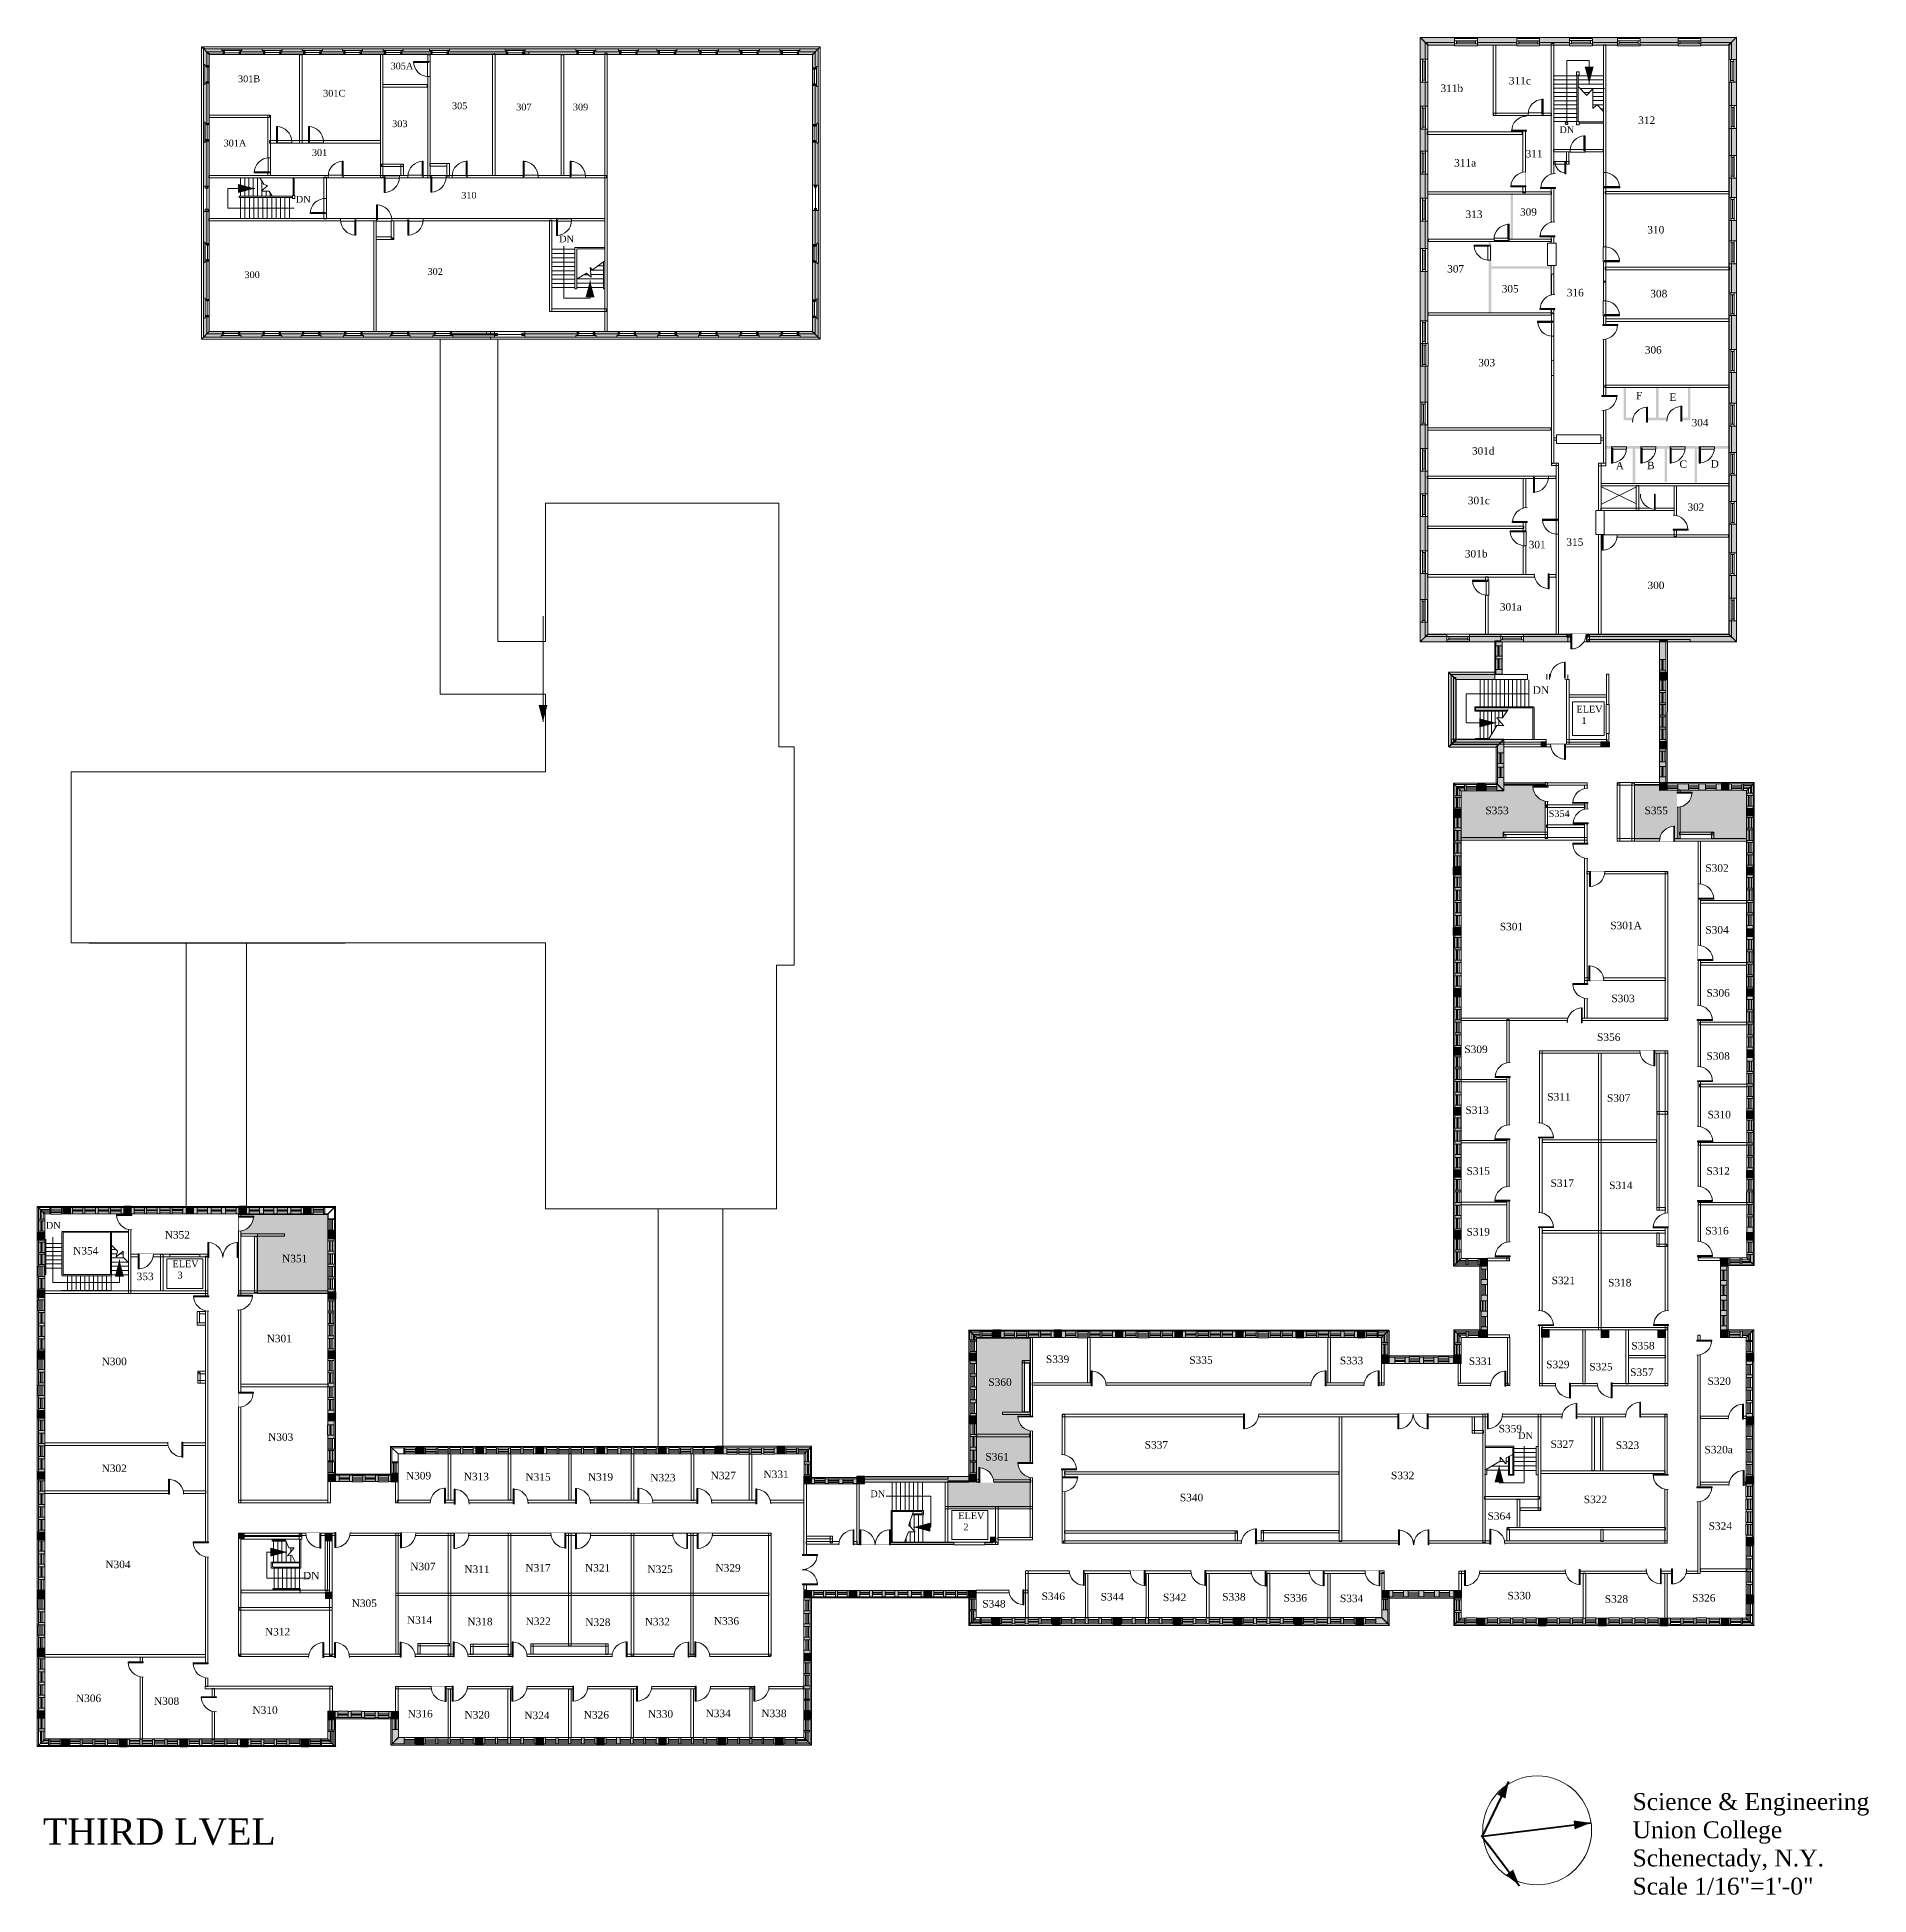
# Model space of a CAD drawing. Header units: inches. Extents: x -1965 to 2413, y -2287 to 2152.
import ezdxf

# ---------------------------------------------------------------- set-up
doc = ezdxf.new("R2010")
doc.units = ezdxf.units.IN
doc.header["$LTSCALE"] = 96
doc.header["$MEASUREMENT"] = 0
doc.layers.add('None', color=7, linetype='Continuous', lineweight=5)
doc.styles.add('Times', font='Times')

msp = doc.modelspace()

# ---------------------------------------------------------------- texts
at = {"layer": 'None', "color": 7, "attachment_point": 1, "style": 'Times'}
for s, insert, char_height in [('301B', (-1484.9, 2060.2), 16.16), ('301C', (-1281.5, 2025.7), 16.16), ('303', (-1116.5, 1952.8), 16.16), ('305', (-973.5, 1995.7), 16.16), ('307', (-820, 1992.8), 16.16), ('309', (-684.5, 1992.8), 16.16), ('301A', (-1519.4, 1906.7), 16.16), ('310', (-951.4, 1781.7), 16.16), ('302', (-1032, 1599.7), 16.16), ('300', (-1469.5, 1592), 16.16), ('DN', (1609.4, 600.7), 17.96), ('S353', (1496.2, 313), 17.96), ('S355', (1876.7, 313), 17.96), ('S302', (2022, 175.6), 17.96), ('S301', (1530.6, 35.6), 17.96), ('S301A', (1794.8, 38.2), 17.96), ('S304', (2022, 27.7), 17.96), ('S303', (1797.4, -136.2), 17.96), ('S356', (1763.1, -228.6), 17.96), ('S311', (1644.2, -371.3), 17.96), ('S307', (1786.9, -374), 17.96), ('S312', (2024.7, -548.3), 17.96), ('S317', (1652.1, -577.4), 17.96), ('S314', (1792.1, -582.7), 17.96), ('N352', (-1660.1, -700.9), 17.96), ('N354', (-1879, -739), 17.96), ('N351', (-1379.6, -757.6), 17.96), ('S321', (1654.7, -809.9), 17.96), ('S318', (1789.5, -815.2), 17.96), ('N301', (-1416.4, -948.7), 17.96), ('S358', (1845, -965.8), 17.96), ('N300', (-1811, -1003.5), 17.96), ('S339', (446, -998.2), 17.96), ('S335', (788.6, -1000.2), 17.96), ('S329', (1641.5, -1010.7), 17.96), ('S325', (1744.6, -1016), 17.96), ('S360', (308.4, -1052.9), 17.96), ('S357', (1842.3, -1029.2), 17.96), ('S320', (2027.3, -1050.4), 17.96), ('N303', (-1413.1, -1184.2), 17.96), ('DN', (1574.5, -1181.5), 16.16), ('S337', (682.1, -1202.7), 17.96), ('S327', (1652.1, -1201), 17.96), ('S323', (1808, -1203.6), 17.96), ('S320a', (2019.9, -1214.2), 17.96), ('N302', (-1811, -1258.8), 17.96), ('N331', (-229.1, -1273.1), 17.96), ('S332', (1270.7, -1275.8), 17.96), ('DN', (26.4, -1320.6), 16.16), ('S340', (766.2, -1328.6), 17.96), ('S322', (1731.4, -1333.1), 17.96), ('S324', (2029.9, -1396.5), 17.96), ('N304', (-1801.9, -1488.4), 17.96), ('N307', (-1073.2, -1493.3), 17.96), ('N311', (-943.9, -1500), 17.96), ('N317', (-798, -1496.7), 17.96), ('N321', (-655.5, -1496.7), 17.96), ('N325', (-506.3, -1500), 17.96), ('N329', (-343.8, -1496.7), 17.96), ('DN', (-1329.6, -1515.4), 17.96), ('N305', (-1213.3, -1581.2), 17.96), ('S330', (1549, -1563), 17.96), ('S328', (1781.6, -1570.9), 17.96), ('S326', (1990.3, -1568.3), 17.96), ('N314', (-1081.2, -1621.3), 17.96), ('N318', (-936.9, -1625), 17.96), ('N322', (-797.7, -1624.3), 17.96), ('N328', (-655.1, -1626.5), 17.96), ('N332', (-512.9, -1625.1), 17.96), ('N336', (-347.7, -1623.4), 17.96), ('N312', (-1420.6, -1649.2), 17.96), ('N306', (-1872.3, -1808.3), 17.96), ('N308', (-1685.8, -1815), 17.96), ('N310', (-1450.4, -1836.5), 17.96), ('N320', (-943.7, -1847.7), 17.96), ('N324', (-800.5, -1849.1), 17.96), ('N326', (-658.6, -1847.7), 17.96), ('Science & Engineering\\PUnion College\\PSchenectady, N.Y.\\PScale 1/16"=1\'-0"', (1848, -2043.9), 40.399), ('THIRD LVEL', (-1951.1, -2104.2), 62.84)]:
    msp.add_mtext(s, dxfattribs=dict(at, insert=insert, char_height=char_height))

# ---------------------------------------------------------------- blocks, each defined once
blk = doc.blocks.new('Symbol #19')
at = {"layer": 'None', "linetype": 'Continuous', "lineweight": 5}
blk.add_hatch(color=255, dxfattribs=at).paths.add_polyline_path([(-6, 6), (6, 6), (6, -6), (-6, -6)])
at = {"layer": 'None', "color": 7, "linetype": 'Continuous', "lineweight": 5}
blk.add_lwpolyline([(-6, 6), (6, 6), (6, -6), (-6, -6)], close=True, dxfattribs=at)
blk = doc.blocks.new("3' dr lh")
at = {"color": 7, "linetype": 'Continuous', "lineweight": 5}
blk.add_wipeout([(-18, 18.1), (-11, 17.4), (-4.2, 15.4), (2, 12.1), (7.5, 7.6), (11.9, 2.1), (15.3, -4.1), (17.3, -10.9), (18, -17.9), (-18, -17.9)], dxfattribs=at).dxf.layer = 'None'
at = {"layer": 'None', "linetype": 'Continuous', "lineweight": 5}
blk.add_hatch(color=255, dxfattribs=at).paths.add_polyline_path([(-18, -16.1), (18, -16.1), (18, -18.1), (-18, -18.1)])
at = {"layer": 'None', "color": 7, "linetype": 'Continuous', "lineweight": 5}
blk.add_lwpolyline([(-18, -16.1), (18, -16.1), (18, -18.1), (-18, -18.1)], close=True, dxfattribs=at)
blk.add_arc((-18, -17.9), 36, 0, 90, dxfattribs=at)
blk = doc.blocks.new("3' dr rh")
at = {"color": 7, "linetype": 'Continuous', "lineweight": 5}
blk.add_wipeout([(-17, 17.5), (-10.2, 16.7), (-3.6, 14.6), (2.4, 11.3), (7.7, 6.9), (12, 1.5), (15.2, -4.6), (17.2, -11.2), (17.9, -18), (-17.6, -18)], dxfattribs=at).dxf.layer = 'None'
at = {"layer": 'None', "linetype": 'Continuous', "lineweight": 5}
blk.add_hatch(color=255, dxfattribs=at).paths.add_polyline_path([(-17.9, 18), (-15.6, 18), (-15.6, -18), (-17.9, -18)])
at = {"layer": 'None', "color": 7, "linetype": 'Continuous', "lineweight": 5}
blk.add_lwpolyline([(-17.9, 18), (-15.6, 18), (-15.6, -18), (-17.9, -18)], close=True, dxfattribs=at)
blk.add_arc((-17.6, -18), 35.5, 0, 88.9999, dxfattribs=at)
blk = doc.blocks.new("1'6 Pier")
at = {"layer": 'None', "linetype": 'Continuous', "lineweight": 5}
blk.add_hatch(color=255, dxfattribs=at).paths.add_polyline_path([(-9, 9), (9, 9), (9, -9), (-9, -9)])
at = {"layer": 'None', "color": 7, "linetype": 'Continuous', "lineweight": 5}
blk.add_lwpolyline([(-9, 9), (9, 9), (9, -9), (-9, -9)], close=True, dxfattribs=at)
blk = doc.blocks.new('*U4')
at = {"color": 7, "linetype": 'Continuous', "lineweight": 5}
blk.add_wipeout([(18, 0), (11, 0.7), (4.2, 2.7), (-2, 6.1), (-7.5, 10.5), (-11.9, 16), (-15.3, 22.2), (-17.3, 29), (-18, 36), (18, 36)], dxfattribs=at).dxf.layer = 'None'
at = {"layer": 'None', "linetype": 'Continuous', "lineweight": 5}
blk.add_hatch(color=255, dxfattribs=at).paths.add_polyline_path([(18, 34.2), (-18, 34.2), (-18, 36.2), (18, 36.2)])
at = {"layer": 'None', "color": 7, "linetype": 'Continuous', "lineweight": 5}
blk.add_lwpolyline([(18, 34.2), (-18, 34.2), (-18, 36.2), (18, 36.2)], close=True, dxfattribs=at)
blk.add_arc((18, 36), 36, 180, 270, dxfattribs=at)
blk = doc.blocks.new('*U5')
at = {"color": 7, "linetype": 'Continuous', "lineweight": 5}
blk.add_wipeout([(-17.5, -35.4), (-16.7, -28.5), (-14.6, -22), (-11.3, -16), (-6.9, -10.7), (-1.5, -6.4), (4.6, -3.1), (11.2, -1.2), (18, -0.5), (18, -36)], dxfattribs=at).dxf.layer = 'None'
at = {"layer": 'None', "linetype": 'Continuous', "lineweight": 5}
blk.add_hatch(color=255, dxfattribs=at).paths.add_polyline_path([(-18, -36.2), (-18, -34), (18, -34), (18, -36.2)])
at = {"layer": 'None', "color": 7, "linetype": 'Continuous', "lineweight": 5}
blk.add_lwpolyline([(-18, -36.2), (-18, -34), (18, -34), (18, -36.2)], close=True, dxfattribs=at)
blk.add_arc((18, -36), 35.5, 90, 178.9999, dxfattribs=at)
blk = doc.blocks.new("6' dbl")
at = {"layer": 'None', "color": 7}
blk.add_blockref('*U4', (0, 0), dxfattribs=at)
blk.add_blockref('*U5', (0, 0), dxfattribs=at)
blk = doc.blocks.new("2'-1 wind")
at = {"color": 7, "linetype": 'Continuous', "lineweight": 5}
blk.add_wipeout([(7.5, 12.5), (7.5, -12.5), (-7.5, -12.5), (-7.5, 12.5)], dxfattribs=at).dxf.layer = 'None'
at = {"layer": 'None', "color": 7, "linetype": 'Continuous', "lineweight": 5}
blk.add_lwpolyline([(7.5, 12.5), (7.5, -12.5), (-7.5, -12.5), (-7.5, 12.5)], close=True, dxfattribs=at)
at = {"color": 7, "linetype": 'Continuous', "lineweight": 5}
blk.add_wipeout([(-3.5, 12.5), (3, 12.5), (3, -12.5), (-3.5, -12.5)], dxfattribs=at).dxf.layer = 'None'
at = {"layer": 'None', "color": 7, "linetype": 'Continuous', "lineweight": 5}
blk.add_line((-0.5, 12.5), (-0.5, -12.5), dxfattribs=at)
blk.add_lwpolyline([(-3.5, 12.5), (3, 12.5), (3, -12.5), (-3.5, -12.5)], close=True, dxfattribs=at)
blk = doc.blocks.new("1'-11' wind")
at = {"color": 7, "linetype": 'Continuous', "lineweight": 5}
blk.add_wipeout([(-11.5, 7.5), (11.5, 7.5), (11.5, -7.5), (-11.5, -7.5)], dxfattribs=at).dxf.layer = 'None'
at = {"layer": 'None', "color": 7, "linetype": 'Continuous', "lineweight": 5}
blk.add_lwpolyline([(-11.5, 7.5), (11.5, 7.5), (11.5, -7.5), (-11.5, -7.5)], close=True, dxfattribs=at)
at = {"color": 7, "linetype": 'Continuous', "lineweight": 5}
blk.add_wipeout([(-11.5, 3.125), (11.5, 3.125), (11.5, -2.25), (-11.5, -2.25)], dxfattribs=at).dxf.layer = 'None'
at = {"layer": 'None', "color": 7, "linetype": 'Continuous', "lineweight": 5}
blk.add_line((-11.5, 0.875), (11.5, 0.875), dxfattribs=at)
blk.add_lwpolyline([(-11.5, 3.125), (11.5, 3.125), (11.5, -2.25), (-11.5, -2.25)], close=True, dxfattribs=at)
blk = doc.blocks.new("lh 3' dr")
at = {"color": 7, "linetype": 'Continuous', "lineweight": 5}
blk.add_wipeout([(-18.1, -16.2), (-17.4, -9.1), (-15.3, -2.4), (-12, 3.9), (-7.5, 9.4), (-2, 13.8), (4.2, 17.2), (11, 19.2), (18.1, 19.9), (18.1, -16.2)], dxfattribs=at).dxf.layer = 'None'
at = {"layer": 'None', "color": 7, "linetype": 'Continuous', "lineweight": 5}
blk.add_arc((18.1, -16.2), 36.1, 90, 180, dxfattribs=at)
at = {"color": 7, "linetype": 'Continuous', "lineweight": 5}
blk.add_wipeout([(-18.1, -13.9), (18.1, -13.9), (18.1, -19.9), (-18.1, -19.9)], dxfattribs=at).dxf.layer = 'None'
at = {"layer": 'None', "linetype": 'Continuous', "lineweight": 5}
blk.add_hatch(color=255, dxfattribs=at).paths.add_polyline_path([(15.9, 19.9), (18.1, 19.9), (18.1, -16.1), (15.9, -16.1)])
at = {"layer": 'None', "color": 7, "linetype": 'Continuous', "lineweight": 5}
for points in [[(15.9, 19.9), (18.1, 19.9), (18.1, -16.1), (15.9, -16.1)], [(-18.1, -13.9), (18.1, -13.9), (18.1, -19.9), (-18.1, -19.9)]]:
    blk.add_lwpolyline(points, close=True, dxfattribs=at)
blk = doc.blocks.new("rh 3' dr")
at = {"color": 7, "linetype": 'Continuous', "lineweight": 5}
blk.add_wipeout([(-18.1, 19.6), (-11, 18.9), (-4.2, 16.8), (2, 13.5), (7.5, 9), (12, 3.5), (15.3, -2.7), (17.4, -9.5), (18.1, -16.6), (-18.1, -16.6)], dxfattribs=at).dxf.layer = 'None'
at = {"layer": 'None', "color": 7, "linetype": 'Continuous', "lineweight": 5}
blk.add_arc((-18.1, -16.6), 36.1, 0, 90, dxfattribs=at)
at = {"color": 7, "linetype": 'Continuous', "lineweight": 5}
blk.add_wipeout([(-18.1, -13.4), (18.1, -13.4), (18.1, -19.6), (-18.1, -19.6)], dxfattribs=at).dxf.layer = 'None'
at = {"layer": 'None', "linetype": 'Continuous', "lineweight": 5}
blk.add_hatch(color=255, dxfattribs=at).paths.add_polyline_path([(-18.1, 19.6), (-15.8, 19.6), (-15.8, -16.6), (-18.1, -16.6)])
at = {"layer": 'None', "color": 7, "linetype": 'Continuous', "lineweight": 5}
for points in [[(-18.1, 19.6), (-15.8, 19.6), (-15.8, -16.6), (-18.1, -16.6)], [(-18.1, -13.4), (18.1, -13.4), (18.1, -19.6), (-18.1, -19.6)]]:
    blk.add_lwpolyline(points, close=True, dxfattribs=at)
blk = doc.blocks.new("3'-6' Window")
at = {"color": 7, "linetype": 'Continuous', "lineweight": 5}
blk.add_wipeout([(-20.75, 6.5), (21.25, 6.5), (21.25, -2.75), (-20.75, -2.75)], dxfattribs=at).dxf.layer = 'None'
at = {"layer": 'None', "color": 7, "linetype": 'Continuous', "lineweight": 5}
blk.add_lwpolyline([(-20.75, 6.5), (21.25, 6.5), (21.25, -2.75), (-20.75, -2.75)], close=True, dxfattribs=at)
at = {"color": 7, "linetype": 'Continuous', "lineweight": 5}
blk.add_wipeout([(-23.75, -2.75), (24.25, -2.75), (24.25, -6.5), (-23.75, -6.5)], dxfattribs=at).dxf.layer = 'None'
at = {"layer": 'None', "color": 7, "linetype": 'Continuous', "lineweight": 5}
blk.add_line((-20.25, 2.25), (21, 2.25), dxfattribs=at)
for points in [[(-20.6875, 4.5625), (-17.25, 4.5625), (-17.25, 0.25), (-20.6875, 0.25)], [(17.625, 4.3125), (21.125, 4.3125), (21.125, -0.1875), (17.625, -0.1875)], [(-23.75, -2.75), (24.25, -2.75), (24.25, -6.5), (-23.75, -6.5)]]:
    blk.add_lwpolyline(points, close=True, dxfattribs=at)
blk = doc.blocks.new("3' drlh")
at = {"color": 7, "linetype": 'Continuous', "lineweight": 5}
blk.add_wipeout([(18, 16.5), (17.3, 9.7), (15.4, 3.2), (12.3, -2.8), (8, -8.2), (2.9, -12.6), (-3.1, -15.9), (-9.5, -18.1), (-16.3, -19), (-17.5, 16.5)], dxfattribs=at).dxf.layer = 'None'
at = {"layer": 'None', "color": 7, "linetype": 'Continuous', "lineweight": 5}
blk.add_arc((-17.5, 16.5), 35.5, 272.0001, 0, dxfattribs=at)
at = {"color": 7, "linetype": 'Continuous', "lineweight": 5}
blk.add_wipeout([(-18, 19.5), (18, 19.5), (18, 13.5), (-18, 13.5)], dxfattribs=at).dxf.layer = 'None'
at = {"layer": 'None', "linetype": 'Continuous', "lineweight": 5}
blk.add_hatch(color=255, dxfattribs=at).paths.add_polyline_path([(-18, 16.5), (-15, 16.5), (-15, -19.5), (-18, -19.5)])
at = {"layer": 'None', "color": 7, "linetype": 'Continuous', "lineweight": 5}
for points in [[(-18, 19.5), (18, 19.5), (18, 13.5), (-18, 13.5)], [(-18, 16.5), (-15, 16.5), (-15, -19.5), (-18, -19.5)]]:
    blk.add_lwpolyline(points, close=True, dxfattribs=at)
blk = doc.blocks.new("4'-6' window")
at = {"color": 7, "linetype": 'Continuous', "lineweight": 5}
blk.add_wipeout([(-27.25, 8.75), (27.25, 8.75), (27.25, -8.75), (-27.25, -8.75)], dxfattribs=at).dxf.layer = 'None'
at = {"layer": 'None', "color": 7, "linetype": 'Continuous', "lineweight": 5}
blk.add_lwpolyline([(-27.25, 8.75), (27.25, 8.75), (27.25, -8.75), (-27.25, -8.75)], close=True, dxfattribs=at)
at = {"color": 7, "linetype": 'Continuous', "lineweight": 5}
blk.add_wipeout([(-27.25, 3.25), (27.25, 3.25), (27.25, -4.25), (-27.25, -4.25)], dxfattribs=at).dxf.layer = 'None'
at = {"layer": 'None', "color": 7, "linetype": 'Continuous', "lineweight": 5}
blk.add_line((-21.75, -0.25), (23.25, -0.25), dxfattribs=at)
for points in [[(-27.25, 3.25), (27.25, 3.25), (27.25, -4.25), (-27.25, -4.25)], [(-27.25, 3.25), (-22.75, 3.25), (-22.75, -4.25), (-27.25, -4.25)], [(22.75, 3.25), (27.25, 3.25), (27.25, -4.25), (22.75, -4.25)]]:
    blk.add_lwpolyline(points, close=True, dxfattribs=at)
blk = doc.blocks.new('*U14')
at = {"layer": 'None', "linetype": 'Continuous', "lineweight": 211}
for points in [[(1358.6, 2132.8), (1358.6, 724.4), (1340.6, 706.6), (1340.6, 2150.5)], [(2077.7, 2132.6), (1358.7, 2132.6), (1340.8, 2150.6), (2095.6, 2150.6)], [(2096.6, 2151.6), (2096.6, 706.6), (2078.6, 724.4), (2078.6, 2133.9)], [(2096.4, 706.6), (1340.6, 706.6), (1358.6, 724.6), (2078.4, 724.6)]]:
    blk.add_hatch(color=255, dxfattribs=at).paths.add_polyline_path(points)
at = {"layer": 'None', "color": 7, "linetype": 'Continuous', "lineweight": 5}
for p, q in [((1690.8, 1946.5), (1690.8, 2096)), ((1690.8, 2096), (1744.3, 2096)), ((1744.3, 2095.5), (1744.3, 2041)), ((1778.2, 2059.4), (1718.2, 2059.4)), ((1714.3, 2029.4), (1658.3, 2029.4)), ((1714.3, 2019.5), (1658.3, 2019.5)), ((1714.8, 2009.5), (1658.8, 2009.5)), ((1714.8, 1999.5), (1659.8, 1999.5)), ((1714.8, 2035.5), (1714.8, 2023.5)), ((1714.8, 2026), (1714.8, 1949)), ((1718.3, 2022), (1718.3, 1949.5)), ((1718.5, 2032.7), (1738, 2012.7)), ((1721.8, 2029.3), (1780.7, 2029.3)), ((1744.6, 2019.5), (1731.3, 2019.5)), ((1738, 2012.6), (1753.3, 2028.5)), ((1753.3, 2028.7), (1753.3, 1981.1)), ((1753.4, 2019.5), (1778.5, 2019.5)), ((1753.4, 2009.5), (1778.1, 2009.5)), ((1753.5, 2000.1), (1778.2, 2000.1)), ((1714.8, 1980), (1659.3, 1980)), ((1714.8, 1990), (1659.8, 1990)), ((1753.3, 1981.1), (1762.3, 1990.1)), ((1753.3, 1990), (1778.2, 1990)), ((1762.3, 1990.6), (1777.6, 1975)), ((1772, 1980.5), (1778.8, 1980.5)), ((1771.9, 1078.4), (1855.9, 1037.4)), ((1855.9, 1076.4), (1771.9, 1035.4))]:
    blk.add_line(p, q, dxfattribs=at)
for points in [[(1358.6, 2132.8), (1358.6, 724.4), (1340.6, 706.6), (1340.6, 2150.5)], [(2077.7, 2132.6), (1358.7, 2132.6), (1340.8, 2150.6), (2095.6, 2150.6)], [(1352.6, 719.4), (1352.6, 2139.9), (1358.6, 2134), (1358.6, 725.3)], [(1352.6, 2138.6), (2084.6, 2138.6), (2078.6, 2132.6), (1358.6, 2132.6)], [(1520.9, 2132.4), (1520.9, 1964.4), (1514.9, 1964.4), (1514.9, 2132.4)], [(1778.3, 1566), (1778.3, 2133.4), (1784.3, 2133.4), (1784.3, 1566)], [(2084.4, 2139.6), (2084.4, 718.9), (2078.4, 724.8), (2078.4, 2133.7)], [(2096.6, 2151.6), (2096.6, 706.6), (2078.6, 724.4), (2078.6, 2133.9)], [(1515.3, 1970.4), (1653.9, 1970.4), (1653.9, 1964.4), (1515.3, 1964.4)], [(1585.9, 1779.4), (1585.9, 1962.4), (1591.9, 1962.4), (1591.9, 1779.4)], [(1778.1, 1877.5), (1659.2, 1877.5), (1659.2, 1883.5), (1778.1, 1883.5)], [(1660, 1585.5), (1660, 1343.5), (1654, 1343.5), (1654, 1585.5)], [(1784.3, 1569), (1784.3, 1133.4), (1778.3, 1133.4), (1778.3, 1569)], [(1654, 1131.6), (1654, 1378.5), (1660, 1380.8), (1660, 1133.9)], [(1781.9, 1320.4), (2078.9, 1320.4), (2078.9, 1314.4), (1781.9, 1314.4)], [(1778.6, 1188.4), (1659.7, 1188.4), (1659.7, 1194.4), (1778.6, 1194.4)], [(1671.1, 1127.9), (1654.4, 1127.9), (1654.4, 1133.9), (1671.1, 1133.9)], [(1665.3, 725.4), (1665.3, 1134), (1671.3, 1134), (1671.3, 725.4)], [(1766.9, 1133.5), (1784.3, 1133.5), (1784.3, 1127.5), (1766.9, 1127.5)], [(1766.9, 725.4), (1766.9, 1133.4), (1772.9, 1133.4), (1772.9, 725.4)], [(1856.9, 1020.4), (1856.9, 1080.4), (1862.9, 1080.4), (1862.9, 1020.4)], [(1952.9, 1079.9), (1952.9, 958.4), (1947.4, 958.4), (1947.4, 1079.9)], [(1947.4, 1020.4), (1772.4, 1020.4), (1772.4, 1026.4), (1947.4, 1026.4)], [(1587.9, 977.4), (1357.9, 977.4), (1357.9, 983.4), (1587.9, 983.4)], [(1772.7, 962.6), (2077.7, 962.6), (2077.7, 956.6), (1772.7, 956.6)], [(1496.9, 724.4), (1496.9, 862.4), (1502.9, 862.4), (1502.9, 724.4)], [(2096.4, 706.6), (1340.6, 706.6), (1358.6, 724.6), (2078.4, 724.6)], [(2083.9, 719.4), (1353.1, 719.4), (1359.1, 725.4), (2077.9, 725.4)], [(1691.3, 723.8), (1742.3, 723.8), (1742.3, 717.8), (1691.3, 717.8)], [(1693.6, 706.6), (1693.6, 723.1), (1699.6, 723.1), (1699.6, 706.6)], [(1745.1, 723.1), (1745.1, 706.6), (1739.1, 706.6), (1739.1, 723.1)], [(1742.3, 712.8), (1985.8, 712.8), (1985.8, 706.8), (1742.3, 706.8)]]:
    blk.add_lwpolyline(points, close=True, dxfattribs=at)
for points in [[(1510.4, 1662.4), (1510.4, 1492.4), (1504.4, 1662.4), (1504.4, 1492.4)], [(1654.4, 1598.4), (1510.4, 1598.4), (1654.4, 1604.4), (1510.4, 1604.4)], [(1904.4, 1242.4), (1904.4, 1316.4), (1910.4, 1242.4), (1910.4, 1316.4)], [(1980.4, 1236.4), (1980.4, 1316.4), (1986.4, 1236.4), (1986.4, 1316.4)], [(1854.4, 1170.4), (1854.4, 1086.4), (1848.4, 1170.4), (1848.4, 1086.4)], [(1930.4, 1168.4), (1930.4, 1088.4), (1924.4, 1168.4), (1924.4, 1088.4)], [(2002.4, 1170.4), (2002.4, 1086.4), (1996.4, 1170.4), (1996.4, 1086.4)]]:
    blk.add_solid(points, dxfattribs=at)
at = {"layer": 'None', "color": 7, "attachment_point": 1, "style": 'Times'}
for s, insert, char_height in [('311c', (1552.5, 2056.6), 17.96), ('311b', (1388.9, 2038.5), 17.96), ('312', (1861.4, 1962.1), 17.96), ('311', (1592.4, 1882.2), 17.96), ('311a', (1421.6, 1860.4), 17.96), ('313', (1448.5, 1737.6), 17.96), ('310', (1883.2, 1700.5), 17.96), ('307', (1405.1, 1607), 17.68), ('316', (1690.9, 1550.3), 17.96), ('308', (1890.4, 1547.9), 17.96), ('303', (1479.4, 1382.9), 17.68), ('304', (1989.4, 1239.5), 17.68), ('301d', (1464.4, 1172), 17.68), ('301c', (1454.3, 1053.6), 17.96), ('302', (1979.3, 1037.6), 17.68), ('301b', (1447.1, 926.4), 17.96), ('300', (1883.9, 850.7), 17.75), ('301a', (1530.7, 799.2), 17.96)]:
    blk.add_mtext(s, dxfattribs=dict(at, insert=insert, char_height=char_height))
at = {"layer": 'None', "color": 7, "char_height": 17.68, "width": 59.107, "attachment_point": 1, "style": 'Times'}
for s, insert in [('305', (1535.5, 1559.4)), ('306', (1877.6, 1413.3))]:
    blk.add_mtext(s, dxfattribs=dict(at, insert=insert))
at = {"color": 7, "linetype": 'Continuous', "lineweight": 5}
blk.add_wipeout([(1686.2, 1827.5), (1681.5, 1828.3), (1677.1, 1830), (1673.1, 1832.5), (1669.6, 1835.7), (1666.7, 1839.4), (1664.6, 1843.6), (1663.3, 1848.2), (1662.9, 1852.9), (1688.4, 1852.9)], dxfattribs=at).dxf.layer = 'None'
at = {"layer": 'None', "color": 7, "linetype": 'Continuous', "lineweight": 5}
for points in [[(1659.7, 2136.3), (1659.7, 1489.1), (1653.8, 1495.1), (1653.8, 2136.3)], [(1696.4, 1848.4), (1659.4, 1848.4), (1659.4, 1854.4), (1696.4, 1854.4)]]:
    blk.add_lwpolyline(points, close=True, dxfattribs=at)
blk.add_arc((1688.4, 1852.9), 25.5, 180, 265.0002, dxfattribs=at)
at = {"layer": 'None', "color": 7}
for p in [(1450, 2139.8), (1598.6, 2139.8), (1724.8, 2140), (1839, 2139.3), (1984.1, 2139.6), (1431.4, 716.2), (1560.2, 716)]:
    blk.add_blockref("4'-6' window", p, dxfattribs=at)
for name, p, rotation in [("4'-6' window", (1350.1, 2071.4), -90), ("4'-6' window", (2086.7, 2071), -90), ("4'-6' window", (1349.6, 1959.1), -90), ("4'-6' window", (2087.7, 1960.7), -90), ("3' drlh", (1716.8, 1896.7), 180), ("4'-6' window", (1349.6, 1851.9), -90), ("4'-6' window", (2087.7, 1841.9), -90), ("4'-6' window", (1349.9, 1739.6), -90), ("4'-6' window", (2087.4, 1741.2), -90), ("4'-6' window", (1349.9, 1619.3), -90), ("4'-6' window", (2087.7, 1637.6), -90), ("4'-6' window", (2087.4, 1513.6), -90), ("3' dr rh", (1794.9, 1447.4), -90), ("4'-6' window", (1350.5, 1392.6), -90), ("4'-6' window", (2087.4, 1377.8), -90), ("3' dr rh", (1792.9, 1277.4), -90), ("4'-6' window", (1348.8, 1252.3), -90), ("4'-6' window", (2087.5, 1249.5), -90), ("4'-6' window", (1350.1, 1141.8), -90), ("4'-6' window", (2087.4, 1132.2), -90), ("4'-6' window", (1350.1, 1033.5), -90), ("4'-6' window", (2087.4, 1015), -90), ("3' drlh", (1651.9, 982.1), -90), ("4'-6' window", (1349.9, 897.2), -90), ("4'-6' window", (2087.4, 892.5), -90), ("4'-6' window", (1349.4, 780.9), -90), ("4'-6' window", (2087.9, 784), -90)]:
    blk.add_blockref(name, p, dxfattribs=dict(at, rotation=rotation))
at = {"layer": 'None', "color": 7, "xscale": -1}
for p, rotation in [((1962.8, 991.7), -90), ((1793.5, 943.5), 180)]:
    blk.add_blockref("3' dr rh", p, dxfattribs=dict(at, rotation=rotation))
at = {"color": 7, "linetype": 'Continuous', "lineweight": 5}
for points in [[(1713.7, 2068.4), (1720.2, 2068.4), (1720.2, 2060.9), (1713.7, 2060.9)], [(1713.8, 1949.8), (1720.2, 1949.8), (1720.2, 1942.3), (1713.8, 1942.3)], [(1701.1, 724.8), (1738.1, 724.8), (1738.1, 706.6), (1701.1, 706.6)]]:
    blk.add_wipeout(points, dxfattribs=at).dxf.layer = 'None'
at = {"layer": 'None', "color": 7, "linetype": 'Continuous', "lineweight": 5}
for p, q in [((1714.5, 2059.3), (1658.5, 2059.3)), ((1714.5, 2049.3), (1658.5, 2049.3)), ((1714.8, 2060), (1714.8, 2035)), ((1718.3, 2060.5), (1718.3, 2032)), ((1718.8, 2049.4), (1778.6, 2049.4)), ((1714.4, 2039.4), (1658.4, 2039.4)), ((1714.8, 1950), (1714.8, 2025.5)), ((1718.3, 1950), (1718.3, 2031.9)), ((1718.4, 2039.1), (1778.3, 2039.1)), ((1714.8, 1969.5), (1659.3, 1969.5)), ((1714.8, 1960), (1659.8, 1960)), ((1713.8, 1950), (1660.3, 1950)), ((1720.4, 1949.4), (1778.9, 1949.4)), ((1720.9, 1945.9), (1779.4, 1945.9))]:
    blk.add_line(p, q, dxfattribs=at)
for points in [[(1713.7, 2068.4), (1720.2, 2068.4), (1720.2, 2060.9), (1713.7, 2060.9)], [(1583.9, 1919.4), (1356.9, 1919.4), (1356.9, 1925.4), (1583.9, 1925.4)], [(1713.8, 1949.8), (1720.2, 1949.8), (1720.2, 1942.3), (1713.8, 1942.3)], [(1695.9, 1877.4), (1695.9, 1848.4), (1689.9, 1848.4), (1689.9, 1877.4)], [(1653.9, 1776.4), (1358.9, 1776.4), (1358.9, 1782.4), (1653.9, 1782.4)], [(2078.3, 1777), (1782.9, 1777), (1782.9, 1783), (2078.3, 1783)], [(2080.3, 1596), (1782.3, 1596), (1782.3, 1602), (2080.3, 1602)], [(1784.1, 1478.6), (2078.9, 1478.6), (2078.9, 1472.4), (1784.1, 1472.4)], [(1652.9, 1212.4), (1358.9, 1212.4), (1358.9, 1218.4), (1652.9, 1218.4)], [(1664.9, 1097), (1357.3, 1097), (1357.3, 1103), (1664.9, 1103)], [(1772.9, 1085.4), (2077.9, 1085.4), (2077.9, 1079.4), (1772.9, 1079.4)], [(1664.9, 861.4), (1357.9, 861.4), (1357.9, 867.4), (1664.9, 867.4)], [(1701.1, 724.8), (1738.1, 724.8), (1738.1, 706.6), (1701.1, 706.6)]]:
    blk.add_lwpolyline(points, close=True, dxfattribs=at)
at = {"layer": 'None', "color": 7, "linetype": 'Continuous', "lineweight": 5, "flags": 128}
blk.add_lwpolyline([(1687.3, 1946, -0.414214), (1690.3, 1949, -0.414214), (1693.3, 1946, -0.414214), (1690.3, 1943, -0.414214), (1687.3, 1946, -0.414214)], format="xyb", close=True, dxfattribs=at)
at = {"layer": 'None', "color": 7, "lineweight": 5}
blk.add_solid([(1744.3, 2041), (1733.6, 2081), (1755, 2081)], dxfattribs=at)
at = {"layer": 'None', "color": 7, "linetype": 'Continuous', "lineweight": 5}
for points in [[(1832.4, 1316.4), (1832.4, 1240.4), (1826.4, 1316.4), (1826.4, 1240.4)], [(1826.4, 1242.4), (1980.4, 1242.4), (1826.4, 1236.4), (1980.4, 1236.4)]]:
    blk.add_solid(points, dxfattribs=at)
at = {"layer": 'None', "color": 7, "rotation": 90}
for p in [(1644.4, 1692.6), (1644.4, 1518.9)]:
    blk.add_blockref("3' dr rh", p, dxfattribs=at)
at = {"layer": 'None', "color": 7, "attachment_point": 1, "style": 'Times'}
for s, insert, char_height in [('DN', (1673.3, 1938.5), 16.16), ('315', (1689.7, 954.2), 17.96)]:
    blk.add_mtext(s, dxfattribs=dict(at, insert=insert, char_height=char_height))
at = {"layer": 'None', "color": 7, "insert": (1678.2, 1929.2), "char_height": 1.8, "attachment_point": 1, "rotation": 90, "style": 'Times'}
blk.add_mtext('DN', dxfattribs=at)
at = {"color": 255, "linetype": 'Continuous', "lineweight": 5}
blk.add_wipeout([(1760.4, 1020.4), (1780.4, 1020.4), (1780.4, 963.4), (1760.4, 963.4)], dxfattribs=at).dxf.layer = 'None'
at = {"layer": 'None', "color": 7, "linetype": 'Continuous', "lineweight": 5}
for points in [[(1654.3, 1663), (1360.3, 1663), (1360.3, 1669), (1654.3, 1669)], [(1653.3, 1487), (1359.3, 1487), (1359.3, 1493), (1653.3, 1493)]]:
    blk.add_lwpolyline(points, close=True, dxfattribs=at)
at = {"layer": 'None', "color": 255, "linetype": 'Continuous', "lineweight": 5}
blk.add_lwpolyline([(1760.4, 1020.4), (1780.4, 1020.4), (1780.4, 963.4), (1760.4, 963.4)], close=True, dxfattribs=at)
at = {"layer": 'None', "color": 7}
for name, p, rotation in [("3' dr rh", (1576.6, 1944.9), 90), ("3' dr rh", (1574.8, 1811.7), 90), ("3' dr rh", (1646, 1808.1), 90), ("3' drlh", (1797.8, 1810), 90), ("3' drlh", (1797.6, 1632.8), 90), ("3' drlh", (1797.6, 1503.9), 90), ("3' dr rh", (1884.5, 1041.3), 180), ("3' drlh", (1484.7, 836.3), -90), ("3' dr lh", (1718.8, 707.8), -90)]:
    blk.add_blockref(name, p, dxfattribs=dict(at, rotation=rotation))
at = {"layer": 'None', "color": 7, "xscale": -1}
for p in [(1865.6, 1249.9), (1947.6, 1251.8)]:
    blk.add_blockref("3' dr rh", p, dxfattribs=at)
at = {"layer": 'None', "color": 7}
blk.add_blockref("3' drlh", (1628.9, 1083.4), dxfattribs=at)
at = {"layer": 'None', "color": 7, "insert": (1579.2, 1742.9), "char_height": 17.68, "attachment_point": 1, "style": 'Times'}
blk.add_mtext('309', dxfattribs=at)
at = {"color": 7, "linetype": 'Continuous', "lineweight": 5}
blk.add_wipeout([(1662.9, 1854.4), (1688.4, 1854.4), (1688.4, 1848.4), (1662.9, 1848.4)], dxfattribs=at).dxf.layer = 'None'
at = {"color": 255, "linetype": 'Continuous', "lineweight": 5}
blk.add_wipeout([(1666.4, 1201.4), (1771.9, 1201.4), (1771.9, 1180.9), (1666.4, 1180.9)], dxfattribs=at).dxf.layer = 'None'
at = {"layer": 'None', "linetype": 'Continuous', "lineweight": 5}
blk.add_hatch(color=255, dxfattribs=at).paths.add_polyline_path([(1685.9, 1852.9), (1688.4, 1852.9), (1688.4, 1824.9), (1685.9, 1824.9)])
at = {"layer": 'None', "color": 7, "linetype": 'Continuous', "lineweight": 5}
for points in [[(1662.9, 1854.4), (1688.4, 1854.4), (1688.4, 1848.4), (1662.9, 1848.4)], [(1685.9, 1852.9), (1688.4, 1852.9), (1688.4, 1824.9), (1685.9, 1824.9)], [(1592.9, 1097.4), (1592.9, 867.4), (1586.9, 867.4), (1586.9, 1097.4)]]:
    blk.add_lwpolyline(points, close=True, dxfattribs=at)
at = {"layer": 'None', "color": 255, "linetype": 'Continuous', "lineweight": 5}
blk.add_lwpolyline([(1666.4, 1201.4), (1771.9, 1201.4), (1771.9, 1180.9), (1666.4, 1180.9)], close=True, dxfattribs=at)
at = {"layer": 'None', "color": 7, "linetype": 'Continuous', "lineweight": 5}
for points in [[(1562.4, 1778.4), (1562.4, 1668.4), (1556.4, 1778.4), (1556.4, 1668.4)], [(1782.4, 1174.4), (2078.4, 1174.4), (1782.4, 1168.4), (2078.4, 1168.4)]]:
    blk.add_solid(points, dxfattribs=at)
at = {"layer": 'None', "color": 7}
for name, p, rotation in [("3' drlh", (1616.5, 1984.1), 180), ("3' drlh", (1488.6, 1636.9), -90), ("4'-6' window", (1350.2, 1446.9), -90), ("3' drlh", (1640.5, 1455), -90)]:
    blk.add_blockref(name, p, dxfattribs=dict(at, rotation=rotation))
at = {"layer": 'None', "color": 7, "char_height": 17.7, "attachment_point": 1, "style": 'Times'}
for s, insert in [('F', (1856.3, 1304.2)), ('E', (1936.3, 1300.3))]:
    blk.add_mtext(s, dxfattribs=dict(at, insert=insert))
at = {"color": 255, "linetype": 'Continuous', "lineweight": 5}
blk.add_wipeout([(1644.4, 1659.8), (1665.5, 1659.8), (1665.5, 1606.4), (1644.4, 1606.4)], dxfattribs=at).dxf.layer = 'None'
at = {"layer": 'None', "color": 255, "linetype": 'Continuous', "lineweight": 5}
blk.add_lwpolyline([(1644.4, 1659.8), (1665.5, 1659.8), (1665.5, 1606.4), (1644.4, 1606.4)], close=True, dxfattribs=at)
at = {"layer": 'None', "color": 7}
for name, p, rotation in [("3' drlh", (1534.9, 1685.1), 180), ("3' drlh", (1574.6, 954.4), -90), ("3' dr rh", (1630.9, 851.4), 180)]:
    blk.add_blockref(name, p, dxfattribs=dict(at, rotation=rotation))
for p in [(1815.6, 1153.4), (1885.6, 1153.4), (1955.5, 1153.5), (2025.5, 1153.6)]:
    blk.add_blockref("3' drlh", p, dxfattribs=at)
at = {"layer": 'None', "color": 7, "rotation": 90}
blk.add_blockref("3' dr rh", (1578.4, 1009.7), dxfattribs=at)
at = {"layer": 'None', "color": 7, "attachment_point": 1, "style": 'Times'}
for s, insert, char_height in [('A', (1808, 1136.5), 17.7), ('B', (1882.8, 1137.1), 17.7), ('C', (1960.2, 1140.4), 17.7), ('D', (2034.9, 1141), 17.7), ('301', (1599.7, 948.2), 17.96)]:
    blk.add_mtext(s, dxfattribs=dict(at, insert=insert, char_height=char_height))

# ---------------------------------------------------------------- hatches: boundary and pattern name
at = {"layer": 'None', "linetype": 'Continuous', "lineweight": 5}
for points in [[(-93.6, 2128.4), (-93.6, 1430.4), (-111.6, 1448.4), (-111.6, 2110.4)], [(1408.5, 634.5), (1518.5, 634.5), (1518.5, 616.5), (1426.5, 616.5)], [(1408.5, 456), (1408.5, 634), (1426.5, 616), (1426.5, 474)], [(1772.6, 467.4), (1793.1, 467.4), (1793.1, 455.9), (1772.6, 455.9)], [(1438, 352), (1436, 238), (1540, 238.5), (1540, 251), (1639.5, 252.8), (1640, 367), (1536, 366.5), (1536, 353), (1436.5, 353)], [(1852.5, 366), (2120.5, 366), (2120.5, 236.5), (1852.5, 236.5)], [(280, -956.5), (409.5, -956.5), (409.5, -1295), (280, -1295)], [(1630.4, -936.1), (1648.9, -936.1), (1648.9, -954.1), (1630.4, -954.1)], [(1772.6, -936.9), (1791.1, -936.9), (1791.1, -954.9), (1772.6, -954.9)], [(1908.3, -937.2), (1926.8, -937.2), (1926.8, -955.2), (1908.3, -955.2)], [(211.5, -1300), (408, -1300), (408, -1359.5), (211.5, -1359.5)], [(-1276.5, -1423.2), (-1260.5, -1423.2), (-1260.5, -1441.2), (-1276.5, -1441.2)], [(-1275.6, -1563.5), (-1260, -1563.5), (-1260, -1579.2), (-1275.6, -1579.2)]]:
    msp.add_hatch(color=255, dxfattribs=at).paths.add_polyline_path(points)

# ---------------------------------------------------------------- linework, layer by layer
at = {"layer": 'None', "color": 7, "linetype": 'Continuous', "lineweight": 5}
for p, q in [((-1509.1, 1743.4), (-1509.1, 1790.1)), ((-1509.1, 1790.1), (-1444.9, 1790.1)), ((-1479.1, 1815.1), (-1479.1, 1771.4)), ((-1468.9, 1815.3), (-1468.9, 1771.6)), ((-1458.8, 1815.5), (-1458.8, 1771.7)), ((-1448.6, 1815.7), (-1448.6, 1771.9)), ((-1438.4, 1815.4), (-1438.4, 1771.6)), ((-1423.6, 1800.4), (-1432.4, 1815.6)), ((-1428.6, 1783.4), (-1414.1, 1797.4)), ((-1410.6, 1783.4), (-1428.6, 1783.4)), ((-1428.2, 1807.1), (-1428.2, 1771.9)), ((-1414.6, 1797.4), (-1423.6, 1799.9)), ((-1418, 1783.4), (-1418, 1771.5)), ((-1403.6, 1771.4), (-1410.6, 1783.4)), ((-1407.8, 1778.1), (-1407.8, 1771.2)), ((-1509.1, 1743.4), (-1350.6, 1743.4)), ((-1482.1, 1768.4), (-1482.1, 1771.4)), ((-1479.1, 1768.4), (-1479.1, 1718.9)), ((-1468.4, 1768.1), (-1468.4, 1718.6)), ((-1457.8, 1767.7), (-1457.8, 1718.2)), ((-1447.1, 1767.4), (-1447.1, 1717.9)), ((-1436.4, 1768.6), (-1436.4, 1719.1)), ((-1425.7, 1768.1), (-1425.7, 1718.6)), ((-1415, 1768.2), (-1415, 1718.7)), ((-1404.3, 1768.2), (-1404.3, 1718.7)), ((-1393.8, 1767.7), (-1393.8, 1718.2)), ((-1383.2, 1767.3), (-1383.2, 1717.8)), ((-734.1, 1644.9), (-681.1, 1644.9)), ((-706.1, 1527.4), (-706.1, 1651.9)), ((-680.1, 1649.4), (-680.1, 1549.9)), ((-680.1, 1649.4), (-608.6, 1649.4)), ((-675.1, 1645.9), (-609.1, 1645.9)), ((-675.1, 1549.9), (-675.1, 1645.4)), ((-735.1, 1603.9), (-681.1, 1603.9)), ((-734.9, 1614.1), (-681.1, 1614.1)), ((-734.6, 1624.4), (-680.1, 1624.4)), ((-734.4, 1634.6), (-680.1, 1634.6)), ((-643.6, 1601.4), (-637.6, 1595.4)), ((-641.1, 1578.4), (-643.1, 1601.4)), ((-637.6, 1595.4), (-608.6, 1617.4)), ((-626.6, 1605.1), (-611.1, 1605.1)), ((-611.6, 1550.4), (-611.6, 1614.4)), ((-735.6, 1583.4), (-681.1, 1583.4)), ((-735.4, 1593.6), (-681.1, 1593.6)), ((-734.6, 1573.4), (-680.1, 1573.4)), ((-734.1, 1563.4), (-681.1, 1563.4)), ((-674.6, 1574.4), (-652.1, 1587.9)), ((-674.4, 1563.6), (-611.4, 1563.6)), ((-674, 1574), (-612.1, 1574)), ((-647.1, 1583.9), (-659.1, 1583.9)), ((-652.1, 1587.9), (-641.1, 1578.4)), ((-643.6, 1527.9), (-643.6, 1569.9)), ((-642.6, 1594.7), (-612.1, 1594.7)), ((-641.6, 1584.4), (-611.6, 1584.4)), ((-734.6, 1553.4), (-680.1, 1553.4)), ((-705.6, 1527.9), (-643.6, 1527.9)), ((-680.1, 1549.9), (-675.6, 1549.9)), ((-675.1, 1553.4), (-612.1, 1553.4)), ((-674.8, 1553.2), (-611.8, 1553.2)), ((-611.6, 1550.4), (-608.6, 1550.4)), ((1450.2, 582.5), (1599, 582.5)), ((1450.4, 513), (1450.4, 582.5)), ((1483.9, 551.7), (1483.9, 616)), ((1493.3, 551.8), (1493.3, 616)), ((1561.2, 551.8), (1561.2, 616.6)), ((1571.1, 551.6), (1571.1, 616.4)), ((1580.9, 550.9), (1580.9, 616.5)), ((1590.7, 551.2), (1590.7, 616)), ((1600.5, 551.6), (1600.5, 616.3)), ((1470.9, 541.8), (1470.9, 551.3)), ((1470.9, 551.3), (1612.2, 551.3)), ((1546, 541), (1471, 541)), ((1548, 543.3), (1472.7, 543.3)), ((1472.9, 543.8), (1472.9, 549.3)), ((1472.9, 549.3), (1610, 549.3)), ((1483.9, 476.5), (1483.9, 540.5)), ((1492.8, 476.5), (1492.8, 540.5)), ((1519.6, 500), (1519.6, 541)), ((1528.6, 525.4), (1528.6, 541)), ((1537.4, 525.3), (1550.4, 545.3)), ((1537.5, 525.6), (1537.5, 541)), ((1546.4, 539), (1546.4, 541.9)), ((1610, 549), (1610, 472.9)), ((1612.5, 551), (1612.5, 472.9)), ((1451, 513.2), (1522, 513.2)), ((1522.9, 525.3), (1536.9, 525.3)), ((1540.2, 506.5), (1523.4, 525.3)), ((1523.4, 507), (1539.9, 507)), ((1528.6, 519.8), (1528.6, 507)), ((1536.9, 510.9), (1536.9, 507)), ((1473, 476), (1473, 472.5)), ((-1905.8, -702), (-1905.8, -805.5)), ((-1747.5, -702), (-1905.5, -702)), ((-1903, -805), (-1903, -704.5)), ((-1747.5, -703.9), (-1902.9, -703.9)), ((-1790, -805), (-1790, -704.5)), ((-1787.5, -807.5), (-1787.5, -704.3)), ((-1787.5, -734.5), (-1772.8, -748.8)), ((-1787.5, -745), (-1777.2, -745)), ((-1772.8, -748.8), (-1776.5, -762.5)), ((-1776.5, -762.5), (-1759.2, -748.8)), ((-1759.2, -748.8), (-1759.7, -763)), ((-1787.8, -795.2), (-1746.8, -795.2)), ((-1787.7, -785.2), (-1746.7, -785.2)), ((-1787.6, -765.1), (-1757.2, -765.1)), ((-1787.6, -775.1), (-1746.6, -775.1)), ((-1787.5, -755), (-1774.2, -755)), ((-1768.5, -824), (-1768.5, -769.8)), ((-1767, -755.2), (-1759.2, -755.2)), ((-1759.7, -763), (-1746.2, -777)), ((-1906.5, -844), (-1905.8, -842.8)), ((-1906, -842.8), (-1789, -842.8)), ((-1905.5, -805.5), (-1905.5, -807.8)), ((-1905.5, -807.8), (-1787.8, -807.8)), ((-1851, -805), (-1903, -805)), ((-1892.8, -842.3), (-1892.8, -807.8)), ((-1882.4, -842.4), (-1882.4, -807.9)), ((-1871.9, -842.4), (-1871.9, -807.9)), ((-1861.5, -842.5), (-1861.5, -808)), ((-1851.1, -842.6), (-1851.1, -808.1)), ((-1851, -805), (-1790, -805)), ((-1840.6, -842.6), (-1840.6, -808.1)), ((-1830.2, -842.7), (-1830.2, -808.2)), ((-1819.7, -842.8), (-1819.7, -808.2)), ((-1809.3, -842.8), (-1809.3, -808.3)), ((-1798.9, -842.9), (-1798.9, -808.2)), ((-1789, -842.8), (-1789, -844)), ((-1788.4, -842.9), (-1788.4, -807.8)), ((-1787.8, -805.3), (-1746.8, -805.3)), ((1495.8, -1217.9), (1561.8, -1217.9)), ((1563.9, -1215.2), (1496.2, -1215.2)), ((1531.5, -1250.5), (1531.5, -1241.5)), ((1531.5, -1241.5), (1545.5, -1257.5)), ((1546, -1242.5), (1561.5, -1235)), ((1546, -1257.5), (1546, -1242.5)), ((1551.8, -1284.6), (1551.8, -1239.6)), ((1554, -1282.4), (1554, -1238.5)), ((1561.8, -1217.9), (1561.8, -1282.4)), ((1563.9, -1284.6), (1563.9, -1215.2)), ((1564.1, -1220.7), (1618, -1220.7)), ((1564.1, -1230.4), (1617.8, -1230.4)), ((1564.2, -1241.1), (1617.6, -1241.1)), ((1588.9, -1214.8), (1588.9, -1301.8)), ((1617.9, -1215.7), (1622.9, -1215.7)), ((1617.9, -1283.2), (1617.9, -1216)), ((1499.9, -1282.5), (1494.5, -1282.5)), ((1495, -1272), (1531.5, -1250.9)), ((1500.1, -1269), (1500.1, -1282.4)), ((1500.1, -1272.6), (1551.5, -1272.6)), ((1512.1, -1262.4), (1551.3, -1262.4)), ((1529, -1302), (1529, -1261)), ((1530.5, -1251.6), (1540.5, -1251.6)), ((1546, -1251.6), (1551.6, -1251.6)), ((1564, -1284.5), (1552, -1284.5)), ((1561.8, -1282.4), (1554, -1282.4)), ((1563.9, -1251.9), (1617.3, -1251.9)), ((1563.9, -1272.9), (1617.8, -1272.9)), ((1564.1, -1262.1), (1618.1, -1262.1)), ((1622.5, -1283.2), (1617.9, -1283.2)), ((78.6, -1368.4), (78.6, -1301.5)), ((88.4, -1368.6), (88.4, -1301.5)), ((98.8, -1368.5), (98.8, -1301.2)), ((109.2, -1301.5), (109.2, -1368.5)), ((119.4, -1368.4), (119.4, -1301.5)), ((129.7, -1368.3), (129.7, -1302)), ((140, -1368.2), (140, -1301.5)), ((151.1, -1368.2), (151.1, -1301.5)), ((1588.8, -1302.3), (1529, -1302.3)), ((64.2, -1334.5), (170.8, -1334.5)), ((75.8, -1368.5), (75.8, -1444)), ((76.2, -1368.7), (152.8, -1368.7)), ((150.5, -1370.8), (78.2, -1370.8)), ((78.2, -1371), (78.2, -1444)), ((128.4, -1372.9), (118, -1403)), ((150.5, -1376.8), (150.5, -1370.8)), ((153.1, -1378.8), (153.1, -1368.9)), ((171, -1334.5), (171, -1408.5)), ((117.5, -1419.5), (107, -1446.2)), ((117.5, -1403), (133.8, -1419.8)), ((117.5, -1419.5), (133.8, -1419.5)), ((121.8, -1406.8), (121.8, -1393)), ((121.8, -1444.5), (121.8, -1419.5)), ((126.2, -1378.8), (153.2, -1378.8)), ((127.5, -1376.8), (150, -1376.8)), ((170.8, -1408.5), (129.8, -1408.5)), ((131.4, -1416.5), (131.4, -1378.8)), ((131.5, -1419.5), (131.5, -1445)), ((141.7, -1444.2), (141.7, -1379)), ((152, -1444.5), (152, -1378.8)), ((-1403.5, -1436.9), (-1403.5, -1441.9)), ((-1403.2, -1441.9), (-1369.5, -1441.9)), ((-1401, -1437), (-1401, -1439.6)), ((-1401, -1439.6), (-1371.5, -1439.6)), ((-1400, -1491.5), (-1400, -1442.1)), ((-1389.5, -1491.5), (-1389.5, -1442.1)), ((-1380, -1491.5), (-1380, -1442.1)), ((-1372, -1437.5), (-1363.5, -1458)), ((-1369.5, -1491.5), (-1369.5, -1442.1)), ((-1350.5, -1457.5), (-1366.5, -1477)), ((-1363.5, -1458), (-1350.5, -1457.5)), ((-1359, -1467), (-1359, -1458)), ((-1338, -1437.5), (-1338, -1504)), ((-1335, -1437.5), (-1335, -1506)), ((320.2, -1446), (4, -1446)), ((112.2, -1432.8), (112.2, -1444.5)), ((-1416.5, -1468), (-1368, -1468)), ((-1416, -1468), (-1416, -1530.5)), ((-1405.5, -1506), (-1405.5, -1491.8)), ((-1405.2, -1491.8), (-1338, -1491.8)), ((-1335, -1506), (-1405, -1506)), ((-1402.8, -1503.5), (-1402.8, -1494)), ((-1402.8, -1494), (-1338, -1494)), ((-1402, -1503.8), (-1338.2, -1503.8)), ((-1398.8, -1555.2), (-1398.8, -1506.8)), ((-1388.6, -1555.1), (-1388.6, -1506.6)), ((-1378.5, -1555), (-1378.5, -1506.5)), ((-1368.4, -1554.9), (-1368.4, -1506.4)), ((-1366.5, -1477), (-1356, -1475.5)), ((-1359, -1476.5), (-1359, -1492)), ((-1358.2, -1554.7), (-1358.2, -1506.2)), ((-1356, -1475.5), (-1348.5, -1491.5)), ((-1348.1, -1554.6), (-1348.1, -1506.1)), ((-1338, -1554.5), (-1338, -1506)), ((-1335, -1491.8), (-1335, -1496.2)), ((-1416, -1530.5), (-1314, -1530.5)), ((-1336, -1555), (-1402, -1555)), ((-1402, -1555.5), (-1402, -1559)), ((-1338.8, -1556.8), (-1400.5, -1556.8)), ((-1339, -1557), (-1339, -1560.5)), ((-1336, -1565), (-1336, -1555))]:
    msp.add_line(p, q, dxfattribs=at)
for points in [[(-1337.6, 1898.4), (-1337.6, 2109.4), (-1331.6, 2109.4), (-1331.6, 1898.4)], [(-1138.6, 2110.4), (-1138.6, 1816.4), (-1144.6, 1816.4), (-1144.6, 2110.4)], [(-1025.6, 2109.4), (-1025.6, 1815.4), (-1031.6, 1815.4), (-1031.6, 2109.4)], [(-876.6, 1821.4), (-876.6, 2111.4), (-870.6, 2111.4), (-870.6, 1821.4)], [(-799.6, 2116.4), (-105.1, 2116.4), (-111.3, 2110.4), (-799.6, 2110.4)], [(-712.3, 1821.4), (-712.3, 2109.7), (-706.3, 2109.7), (-706.3, 1821.4)], [(-93.6, 2128.4), (-93.6, 1430.4), (-111.6, 1448.4), (-111.6, 2110.4)], [(-105.6, 2116.4), (-105.6, 1442.6), (-111.6, 1448.6), (-111.6, 2110.4)], [(-1032.6, 2032.4), (-1138.6, 2032.4), (-1138.6, 2038.4), (-1032.6, 2038.4)], [(-1553.6, 1965.4), (-1409.6, 1965.4), (-1409.6, 1959.4), (-1553.6, 1959.4)], [(-1413.6, 1821.4), (-1413.6, 1965.4), (-1407.6, 1965.4), (-1407.6, 1821.4)], [(-1144.6, 1898.4), (-1409.6, 1898.4), (-1409.6, 1904.4), (-1144.6, 1904.4)], [(-604.6, 1815.4), (-1554.6, 1815.4), (-1554.6, 1821.4), (-604.6, 1821.4)], [(-1026.6, 1849.4), (-985.6, 1849.4), (-985.6, 1843.4), (-1026.6, 1843.4)], [(-979.6, 1849.4), (-979.6, 1819.4), (-985.6, 1819.4), (-985.6, 1849.4)], [(-608.1, 1712.4), (-1554.9, 1712.4), (-1554.9, 1718.4), (-608.1, 1718.4)], [(-1118.6, 1668.4), (-1118.6, 1712.4), (-1112.6, 1712.4), (-1112.6, 1668.4)], [(-734.6, 1714.4), (-734.6, 1496.4), (-740.6, 1496.4), (-740.6, 1714.4)], [(-1154.6, 1674.4), (-1118.6, 1674.4), (-1112.6, 1668.4), (-1154.6, 1668.4)], [(-604.1, 1496.4), (-735.1, 1496.4), (-735.1, 1502.4), (-604.1, 1502.4)], [(1408.5, 634.5), (1518.5, 634.5), (1518.5, 616.5), (1426.5, 616.5)], [(1408.5, 456), (1408.5, 634), (1426.5, 616), (1426.5, 474)], [(1426.4, 616.8), (1426.4, 473.3), (1414.4, 461.3), (1414.4, 628.8)], [(1426, 622), (1426, 467.5), (1420, 467.5), (1420, 622)], [(1690.4, 462), (1690.4, 616.8), (1696.4, 616.8), (1696.4, 462)], [(1785.9, 574.3), (1696.4, 574.3), (1696.4, 580.3), (1785.9, 580.3)], [(1772.6, 467.4), (1793.1, 467.4), (1793.1, 455.9), (1772.6, 455.9)], [(1639, 237), (1639, 370.5), (1645, 370.5), (1645, 237)], [(1811.5, 230.5), (1811.5, 370), (1817.5, 370), (1817.5, 230.5)], [(1846.5, 230.5), (1846.5, 369), (1852.5, 369), (1852.5, 230.5)], [(1852.5, 366), (2120.5, 366), (2120.5, 236.5), (1852.5, 236.5)], [(1642, 317.4), (1734.5, 317.4), (1734.5, 311.4), (1642, 311.4)], [(1642, 269.5), (1733.5, 269.5), (1733.5, 263.5), (1642, 263.5)], [(1539, 252.5), (1645, 252.5), (1645, 246.5), (1539, 246.5)], [(1539, 238.5), (1539, 245.5), (1545, 245.5), (1545, 238.5)], [(1960, 252), (2042, 252), (2042, 246), (1960, 246)], [(2042, 250), (2042, 236), (2036, 236), (2036, 250)], [(1738.5, 158.5), (1931, 158.5), (1931, 152.5), (1738.5, 152.5)], [(1932, 158.5), (1932, -198), (1926, -198), (1926, 158.5)], [(1733.5, -96), (1927, -96), (1927, -102), (1733.5, -102)], [(1547.5, -772), (1547.5, -195.5), (1553.5, -195.5), (1553.5, -772)], [(1932, -276), (1626, -276), (1626, -270), (1932, -270)], [(1632, -270.5), (1632, -1071), (1626, -1071), (1626, -270.5)], [(1773, -276), (1773, -937), (1767, -937), (1767, -276)], [(1932, -270), (1932, -1071), (1926, -1071), (1926, -270)], [(1931.5, -421.5), (1907, -421.5), (1907, -415.5), (1931.5, -415.5)], [(1905, -489), (1633, -489), (1633, -483), (1905, -483)], [(1906, -645), (1927, -645), (1927, -651), (1906, -651)], [(-1477.5, -707.2), (-1374, -707.2), (-1374, -713.2), (-1477.5, -713.2)], [(1926, -706), (1633, -706), (1633, -700), (1926, -700)], [(-1439.5, -714), (-1439.5, -848), (-1445.5, -848), (-1445.5, -714)], [(1906, -732), (1930, -732), (1930, -738), (1906, -738)], [(-1484, -762.5), (-1741, -762.5), (-1741, -756.5), (-1484, -756.5)], [(-1484, -843.5), (-1268.5, -843.5), (-1268.5, -849.5), (-1484, -849.5)], [(-1582.9, -920), (-1563, -920), (-1563, -926), (-1582.9, -926)], [(1630, -931), (1931, -931), (1931, -937), (1630, -937)], [(280, -956.5), (409.5, -956.5), (409.5, -1295), (280, -1295)], [(408, -1432.8), (408, -954), (414, -954), (414, -1432.8)], [(1549, -1070), (1549, -955), (1555, -955), (1555, -1070)], [(1630.4, -936.1), (1648.9, -936.1), (1648.9, -954.1), (1630.4, -954.1)], [(1729, -1066), (1729, -937), (1735, -937), (1735, -1066)], [(1772.6, -936.9), (1791.1, -936.9), (1791.1, -954.9), (1772.6, -954.9)], [(1832.2, -1065.8), (1832.2, -936.8), (1838.2, -936.8), (1838.2, -1065.8)], [(1908.3, -937.2), (1926.8, -937.2), (1926.8, -955.2), (1908.3, -955.2)], [(2009.7, -949.5), (2009.7, -1519.1), (2004, -1519.1), (2004, -949.5)], [(389, -1133), (389, -1011), (395, -1011), (395, -1133)], [(390, -1010), (408.5, -1010), (408.5, -1015.9), (390, -1015.9)], [(1838, -998), (1927, -998), (1927, -1004), (1838, -1004)], [(-1563, -1042), (-1581, -1042), (-1581, -1036), (-1563, -1036)], [(-1575, -1039), (-1575, -1064), (-1581, -1064), (-1581, -1039)], [(-1581, -1058), (-1563, -1058), (-1563, -1064), (-1581, -1064)], [(1254, -1069.5), (413, -1069.5), (413, -1063.5), (1254, -1063.5)], [(1431, -1064), (1551, -1064), (1551, -1070), (1431, -1070)], [(1626, -1065), (1932, -1065), (1932, -1071), (1626, -1071)], [(408, -1139.5), (342, -1139.5), (342, -1133.5), (408, -1133.5)], [(491, -1139), (491, -1447), (485, -1447), (485, -1139)], [(485.5, -1138.7), (1931, -1138.7), (1931, -1144.7), (485.5, -1144.7)], [(1153, -1145), (1153, -1443), (1147, -1443), (1147, -1145)], [(1470.5, -1144.5), (1470.5, -1183.5), (1464.5, -1183.5), (1464.5, -1144.5)], [(1489.9, -1445), (1489.9, -1138.5), (1495.9, -1138.5), (1495.9, -1445)], [(1628.4, -1138.7), (1628.4, -1368.5), (1622.4, -1368.5), (1622.4, -1138.7)], [(1751, -1273), (1751, -1145), (1757, -1145), (1757, -1273)], [(1771, -1274), (1771, -1145), (1777, -1145), (1777, -1274)], [(1931, -1140), (1931, -1447), (1925, -1447), (1925, -1140)], [(1146, -1282), (490, -1282), (490, -1276), (1146, -1276)], [(1926, -1280), (1629, -1280), (1629, -1274), (1926, -1274)], [(211.5, -1301), (211.5, -1444), (205.5, -1444), (205.5, -1301)], [(211.5, -1300), (408, -1300), (408, -1359.5), (211.5, -1359.5)], [(-1270, -1350), (-1484, -1350), (-1484, -1344), (-1270, -1344)], [(-132.5, -1350), (-1104.5, -1350), (-1104.5, -1344), (-132.5, -1344)], [(331.8, -1359.5), (331.8, -1449.8), (325.8, -1449.8), (325.8, -1359.5)], [(1494.5, -1335.5), (1626, -1335.5), (1626, -1341.5), (1494.5, -1341.5)], [(1578.5, -1342.5), (1578.5, -1409.5), (1572.5, -1409.5), (1572.5, -1342.5)], [(1579, -1362.5), (1627, -1362.5), (1627, -1368.5), (1579, -1368.5)], [(1778, -1414), (1778, -1443), (1772, -1443), (1772, -1414)], [(-211.5, -1428.5), (-1484, -1428.5), (-1484, -1422.5), (-211.5, -1422.5)], [(-1477.8, -1424), (-1477.8, -1716), (-1483.8, -1716), (-1483.8, -1424)], [(-1332.5, -1437), (-1478.5, -1437), (-1478.5, -1431), (-1332.5, -1431)], [(-1338.5, -1437), (-1338.5, -1425), (-1332.5, -1425), (-1332.5, -1437)], [(-1271, -1429), (-1271, -1560.2), (-1277, -1560.2), (-1277, -1429)], [(-1276.5, -1423.2), (-1260.5, -1423.2), (-1260.5, -1441.2), (-1276.5, -1441.2)], [(-1266, -1715), (-1266, -1422.5), (-1260, -1422.5), (-1260, -1715)], [(-1108, -1712), (-1108, -1422.5), (-1102, -1422.5), (-1102, -1712)], [(-976.6, -1422.5), (-976.6, -1717), (-982.6, -1717), (-982.6, -1422.5)], [(-833, -1423), (-833, -1714), (-839, -1714), (-839, -1423)], [(-695, -1692), (-695, -1422.5), (-688.5, -1422.5), (-688.5, -1692)], [(-539, -1422.5), (-539, -1716), (-545, -1716), (-545, -1422.5)], [(-397, -1423), (-397, -1716.5), (-402.5, -1716.5), (-402.5, -1423)], [(-211, -1423), (-211, -1716), (-217, -1716), (-217, -1423)], [(-5, -1449), (-127, -1449), (-127, -1443), (-5, -1443)], [(-126, -1430), (-64, -1430), (-64, -1436), (-126, -1436)], [(-64, -1430), (-64, -1446), (-70, -1446), (-70, -1430)], [(331.2, -1450), (0, -1450), (0, -1444), (331.2, -1444)], [(414, -1438.8), (331, -1438.8), (331, -1432.8), (414, -1432.8)], [(1931, -1447), (488, -1447), (488, -1441), (1931, -1441)], [(1254.5, -1519), (397.5, -1519), (397.5, -1513), (1254.5, -1513)], [(2004, -1519.2), (1432.5, -1519.2), (1432.5, -1513.2), (2004, -1513.2)], [(-1266, -1565), (-1477.5, -1565), (-1477.5, -1559), (-1266, -1559)], [(-1275.6, -1563.5), (-1260, -1563.5), (-1260, -1579.2), (-1275.6, -1579.2)], [(-216, -1572), (-1108, -1572), (-1108, -1566), (-216, -1566)], [(-1260, -1606.5), (-1482, -1606.5), (-1482, -1600.5), (-1260, -1600.5)], [(-211.5, -1717.5), (-1482, -1717.5), (-1482, -1711.5), (-211.5, -1711.5)], [(-785.4, -1711.9), (-785.4, -1686.9), (-779.4, -1686.9), (-779.4, -1711.9)], [(-785.4, -1686.9), (-600, -1686.9), (-600, -1692.9), (-785.4, -1692.9)], [(-600, -1687), (-600, -1712.5), (-606, -1712.5), (-606, -1687)]]:
    msp.add_lwpolyline(points, close=True, dxfattribs=at)
msp.add_lwpolyline([(1438, 352), (1436, 238), (1540, 238.5), (1540, 251), (1639.5, 252.8), (1640, 367), (1536, 366.5), (1536, 353), (1436.5, 353)], dxfattribs=at)
at = {"layer": 'None', "color": 7, "lineweight": 5}
for points in [[(-1444.9, 1790.1), (-1484.9, 1779.4), (-1484.9, 1800.8)], [(-643.6, 1569.9), (-632.9, 1529.9), (-654.3, 1529.9)], [(1522, 513.2), (1482, 502.5), (1482, 524)], [(-1768.5, -769.8), (-1757.8, -809.7), (-1779.2, -809.7)], [(1529, -1261), (1539.7, -1301), (1518.3, -1301)], [(129.8, -1408.5), (169.7, -1397.8), (169.7, -1419.2)], [(-1368, -1468), (-1408, -1478.7), (-1408, -1457.3)]]:
    msp.add_solid(points, dxfattribs=at)

# ---------------------------------------------------------------- block references
at = {"layer": 'None', "color": 7, "rotation": 180}
for p in [(1635.4, 462.3), (1778.4, 462.3), (1916.8, -947.2), (-1476.3, -1429.2), (319.9, -1438.2)]:
    msp.add_blockref('Symbol #19', p, dxfattribs=at)

msp.set_redraw_order([(e.dxf.handle, doc.entitydb.next_handle()) for e in msp.query("TEXT MTEXT ATTDEF DIMENSION ARC_DIMENSION")])  # texts and dimensions are drawn at this point

# ---------------------------------------------------------------- wipeouts: each hides what was drawn before it
at = {"color": 7, "linetype": 'Continuous', "lineweight": 5}
for points in [[(-1354.6, 1773.1), (-1349.4, 1773.1), (-1349.4, 1766.4), (-1354.6, 1766.4)], [(-1002, 1440), (-1002, 582), (-750, 582), (-750, 396), (-1884, 396), (-1884, -12), (-750, -12), (-750, -648), (-198, -648), (-198, -66), (-156, -66), (-156, 456), (-192, 456), (-192, 1038), (-750, 1038), (-750, 708), (-864, 708), (-864, 1440)], [(2139, -783), (2077, -783), (2059, -765), (2121, -765)], [(-1269.5, -1281.5), (-1102, -1281.5), (-1102, -1299.5), (-1269.5, -1299.5)], [(-132.5, -1290), (-5.5, -1290), (-5.5, -1304.5), (-132.5, -1304.5)], [(1620, -2263.2), (1527.9, -2225.1), (1489.8, -2133), (1527.9, -2040.9), (1620, -2002.8), (1712.1, -2040.9), (1750.2, -2133), (1712.1, -2225.1)]]:
    msp.add_wipeout(points, dxfattribs=at).dxf.layer = 'None'

# ---------------------------------------------------------------- next in the draw order: hatches: boundary and pattern name
at = {"layer": 'None', "linetype": 'Continuous', "lineweight": 211}
for points in [[(-1553.6, 2110.4), (-1553.6, 1448.4), (-1571.6, 1430.4), (-1571.6, 2128.4)], [(-1553.6, 1448.2), (-872.1, 1448.2), (-872.1, 1430.2), (-1571.9, 1430.2)], [(-93.8, 1430.2), (-809.1, 1430.2), (-809.1, 1448.2), (-112.5, 1448.2)]]:
    msp.add_hatch(color=255, dxfattribs=at).paths.add_polyline_path(points)

# ---------------------------------------------------------------- next in the draw order: linework, layer by layer
at = {"layer": 'None', "color": 7, "linetype": 'Continuous', "lineweight": 5}
for p, q in [((-1353.1, 1772.9), (-1353.1, 1815.9)), ((-1350.6, 1772.9), (-1350.6, 1815.9)), ((-1354.6, 1771.4), (-1482.1, 1771.4)), ((-1355.6, 1768.4), (-1481.9, 1768.4)), ((-1373.1, 1767.4), (-1373.1, 1717.9)), ((-1362.1, 1767.9), (-1362.1, 1718.4)), ((-756, 768), (-756, 516))]:
    msp.add_line(p, q, dxfattribs=at)
at = {"layer": 'None', "color": 7, "linetype": 'Continuous', "lineweight": 106}
for p, q in [((1488, -2149), (1552, -2016)), ((1489, -2147), (1748, -2115)), ((1489, -2149), (1578, -2265))]:
    msp.add_line(p, q, dxfattribs=at)
at = {"layer": 'None', "color": 7, "linetype": 'Continuous', "lineweight": 5}
for points in [[(-1553.6, 2110.4), (-1553.6, 1448.4), (-1571.6, 1430.4), (-1571.6, 2128.4)], [(-1559.6, 1442.4), (-1559.6, 2116.9), (-1553.6, 2110.9), (-1553.6, 1448.4)], [(-602.6, 2113.4), (-602.6, 1448.4), (-608.6, 1448.4), (-608.6, 2113.4)], [(-1354.6, 1773.1), (-1349.4, 1773.1), (-1349.4, 1766.4), (-1354.6, 1766.4)], [(-1160.6, 1448.4), (-1160.6, 1712.4), (-1154.6, 1712.4), (-1154.6, 1448.4)], [(-1002, 1440), (-1002, 582), (-750, 582), (-750, 396), (-1884, 396), (-1884, -12), (-750, -12), (-750, -648), (-198, -648), (-198, -66), (-156, -66), (-156, 456), (-192, 456), (-192, 1038), (-750, 1038), (-750, 708), (-864, 708), (-864, 1440)], [(-1553.6, 1448.2), (-872.1, 1448.2), (-872.1, 1430.2), (-1571.9, 1430.2)], [(-881.6, 1442.4), (-1560.1, 1442.4), (-1554.1, 1448.4), (-881.6, 1448.4)], [(-105.6, 1442.4), (-891.1, 1442.4), (-891.1, 1448.4), (-112.6, 1448.4)], [(-93.8, 1430.2), (-809.1, 1430.2), (-809.1, 1448.2), (-112.5, 1448.2)], [(2139, -783), (2077, -783), (2059, -765), (2121, -765)], [(-1269.5, -1281.5), (-1102, -1281.5), (-1102, -1299.5), (-1269.5, -1299.5)], [(-132.5, -1290), (-5.5, -1290), (-5.5, -1304.5), (-132.5, -1304.5)], [(0, -1304.5), (0, -1450), (-6, -1450), (-6, -1304.5)], [(12, -1288), (212, -1288), (212, -1294), (12, -1294)]]:
    msp.add_lwpolyline(points, close=True, dxfattribs=at)
at = {"layer": 'None', "color": 7, "linetype": 'Continuous', "lineweight": 5, "flags": 128}
msp.add_lwpolyline([(1489.8, -2133, -0.414214), (1620, -2002.8, -0.414214), (1750.2, -2133, -0.414214), (1620, -2263.2, -0.414214), (1489.8, -2133, -0.414214)], format="xyb", close=True, dxfattribs=at)
at = {"layer": 'None', "color": 7, "lineweight": 5}
msp.add_solid([(-756, 516), (-766.7, 556), (-745.3, 556)], dxfattribs=at)
at = {"layer": 'None', "color": 7, "lineweight": 106}
for points in [[(1552, -2016), (1544.1, -2056.6), (1524.8, -2047.2)], [(1748, -2115), (1709.6, -2130.5), (1707, -2109.2)], [(1578, -2265), (1545.4, -2239.5), (1562.5, -2226.6)]]:
    msp.add_solid(points, dxfattribs=at)

# ---------------------------------------------------------------- next in the draw order: block references
at = {"layer": 'None', "color": 7}
for name, p, rotation in [("lh 3' dr", (-1045.6, 2075.4), 90), ("rh 3' dr", (-1426.6, 1845.4), 90), ("lh 3' dr", (-1005.6, 1801.4), 180), ("rh 3' dr", (-1221.6, 1698.4), 180), ("lh 3' dr", (-1060.6, 1698.4), 180), ("lh 3' dr", (-705.6, 1697.9), 180), ("3' dr lh", (1669.2, 640), 90), ("3' dr rh", (1883.2, -287.8), 180), ("3' dr rh", (1916.1, -908.4), 90), ("3' dr lh", (1526.9, -1053.6), 90), ("3' dr rh", (1681.4, -1082.1), 180), ("3' dr rh", (1781.2, -1081.2), 180), ("3' dr lh", (936.6, -1155.4), -90), ("6' dbl", (1323.3, -1155.7), 90), ("3' dr lh", (1519.2, -1155.2), -90), ("3' dr lh", (1849, -1128), 90), ("3' dr lh", (1915, -1300.5), 180), ("3' dr rh", (504, -1306), -90), ("3' dr lh", (931, -1430.5), 90), ("6' dbl", (1325, -1433), -90), ("3' dr rh", (-1305, -1440.5), 180), ("3' dr lh", (-1235.1, -1439.1), -90), ("3' dr lh", (-1078.1, -1440.1), -90), ("3' dr lh", (-951.2, -1441.2), -90), ("3' dr rh", (-719.1, -1440.6), 180), ("3' dr lh", (-660.2, -1442.3), -90), ("3' dr rh", (-428.2, -1441.7), 180), ("3' dr lh", (-369.3, -1441.3), -90), ("3' dr lh", (-1298, -1702), 90), ("3' dr lh", (-573, -1700.5), 90), ("3' dr lh", (-425.4, -1700.9), 90)]:
    msp.add_blockref(name, p, dxfattribs=dict(at, rotation=rotation))
for name, p in [("rh 3' dr", (-1374.6, 1918.4)), ("rh 3' dr", (-1298.6, 1918.4)), ("lh 3' dr", (-1251.6, 1835.4)), ("rh 3' dr", (-785.6, 1835.4)), ("rh 3' dr", (-672.6, 1835.4)), ("3' dr rh", (1761.5, -85)), ("3' dr lh", (1641, -460.5)), ("3' dr lh", (1640.9, -674.6)), ("3' dr lh", (1640.8, -908.8)), ("1'6 Pier", (3, -1295.5)), ("3' dr rh", (1525, -1431.1)), ("3' dr rh", (-1236.1, -1701.6)), ("3' dr rh", (-1079.1, -1701.1)), ("3' dr rh", (-811.5, -1700.5))]:
    msp.add_blockref(name, p, dxfattribs=at)

# ---------------------------------------------------------------- next in the draw order: wipeouts: each hides what was drawn before it
at = {"color": 7, "linetype": 'Continuous', "lineweight": 5}
for points in [[(1536, 709.3), (1536, 629), (1518.7, 629), (1518.7, 709.3)], [(1912.5, 352), (1912.5, 710), (1931.2, 710), (1931, 370)], [(1704.4, 563.3), (1780.4, 563.3), (1780.4, 482.8), (1704.4, 482.8)], [(261.5, -1286), (261.5, -937.5), (279.5, -955.5), (279.5, -1286)], [(221, -1368.5), (307, -1368.5), (307, -1438), (221, -1438)]]:
    msp.add_wipeout(points, dxfattribs=at).dxf.layer = 'None'

# ---------------------------------------------------------------- next in the draw order: hatches: boundary and pattern name
at = {"layer": 'None', "linetype": 'Continuous', "lineweight": 5}
for points in [[(-111.6, 2110.4), (-1553.6, 2110.4), (-1571.6, 2128.4), (-93.6, 2128.4)], [(1521, 630), (1521, 709), (1536, 709), (1536, 630)]]:
    msp.add_hatch(color=255, dxfattribs=at).paths.add_polyline_path(points)

# ---------------------------------------------------------------- next in the draw order: linework, layer by layer
at = {"layer": 'None', "color": 7, "linetype": 'Continuous', "lineweight": 5}
for p, q in [((1643.5, 629.5), (1643.5, 617)), ((1649.5, 629.5), (1649.5, 617)), ((1687.2, 628.2), (1687.2, 615.8)), ((1693.2, 628.2), (1693.2, 615.8)), ((1502.8, 551), (1502.8, 616.5)), ((1512.2, 551.8), (1512.2, 616.5)), ((1522, 551.1), (1522, 616.5)), ((1531.8, 551.9), (1531.8, 616.6)), ((1541.6, 551.2), (1541.6, 615.9)), ((1551.4, 551), (1551.4, 616.8))]:
    msp.add_line(p, q, dxfattribs=at)
for points in [[(-111.6, 2110.4), (-1553.6, 2110.4), (-1571.6, 2128.4), (-93.6, 2128.4)], [(-1559.4, 2116.6), (-789.6, 2116.6), (-789.6, 2110.6), (-1552.6, 2110.6)], [(-1279.6, 1717.4), (-1279.6, 1817.4), (-1273.6, 1817.4), (-1273.6, 1717.4)], [(1536, 709.3), (1536, 629), (1518.7, 629), (1518.7, 709.3)], [(1521, 630), (1521, 709), (1536, 709), (1536, 630)], [(1912.5, 352), (1912.5, 710), (1931.2, 710), (1931, 370)], [(1597, 617.1), (1426.4, 617.1), (1414.4, 629.1), (1597, 629.1)], [(1704.4, 563.3), (1780.4, 563.3), (1780.4, 482.8), (1704.4, 482.8)], [(1912, -276), (1912, -651), (1906, -651), (1906, -276)], [(261.5, -1286), (261.5, -937.5), (279.5, -955.5), (279.5, -1286)], [(407, -1192.5), (280.5, -1192.5), (280.5, -1186.5), (407, -1186.5)], [(1464.5, -1177.5), (1491.5, -1177.5), (1491.5, -1183.5), (1464.5, -1183.5)], [(413.5, -1365), (205.5, -1365), (205.5, -1359), (413.5, -1359)], [(221, -1368.5), (307, -1368.5), (307, -1438), (221, -1438)], [(902, -1423), (490, -1423), (490, -1417), (902, -1417)], [(898, -1441), (898, -1417), (904, -1417), (904, -1441)], [(1146, -1422), (960, -1422), (960, -1416), (1146, -1416)], [(966, -1417), (966, -1442), (960, -1442), (960, -1417)], [(1553.8, -1412.2), (1553.8, -1441.2), (1547.8, -1441.2), (1547.8, -1412.2)], [(1548.5, -1409), (1926.5, -1409), (1926.5, -1415), (1548.5, -1415)], [(-1055.5, -1711), (-1055.5, -1686), (-1049.5, -1686), (-1049.5, -1711)], [(-1055.5, -1686), (-979.5, -1686), (-979.5, -1692), (-1055.5, -1692)]]:
    msp.add_lwpolyline(points, close=True, dxfattribs=at)

# ---------------------------------------------------------------- next in the draw order: block references
at = {"layer": 'None', "color": 7}
for name, p in [("lh 3' dr", (-1060.6, 1835.4)), ("lh 3' dr", (-955.3, 1835.2)), ("rh 3' dr", (-1135.6, 1731.4)), ("3'-6' Window", (-1501.6, 1441.4)), ("3'-6' Window", (-1404.4, 1441.6)), ("3'-6' Window", (-1310.1, 1441.4)), ("3'-6' Window", (-1209.4, 1441.6)), ("3'-6' Window", (-1097.6, 1441.4)), ("3'-6' Window", (-995.6, 1441.6)), ("1'6 Pier", (1922, 625.5)), ("1'6 Pier", (1921.5, 460)), ("1'6 Pier", (271.1, -1002)), ("1'6 Pier", (271.2, -1151.5)), ("3' dr lh", (501, -1253)), ("1'6 Pier", (271, -1291.5)), ("3' dr rh", (-375.5, -1700.5))]:
    msp.add_blockref(name, p, dxfattribs=at)
at = {"layer": 'None', "color": 7, "rotation": 90}
for p in [(1696.9, -1131.1), (-31, -1433)]:
    msp.add_blockref("3' dr lh", p, dxfattribs=at)

# ---------------------------------------------------------------- next in the draw order: texts
at = {"layer": 'None', "color": 7, "attachment_point": 1, "style": 'Times'}
for s, insert, char_height in [('301', (-1308.4, 1883.7), 16.16), ('DN', (-717.3, 1677.6), 16.16), ('S359', (1527.9, -1164), 17.96), ('ELEV\\P  2', (236.6, -1373), 16.16), ('S364', (1501.5, -1372.7), 17.96)]:
    msp.add_mtext(s, dxfattribs=dict(at, insert=insert, char_height=char_height))

# ---------------------------------------------------------------- next in the draw order: wipeouts: each hides what was drawn before it
at = {"color": 7, "linetype": 'Continuous', "lineweight": 5}
for points in [[(-1609, -13), (-1465, -13), (-1465, -642), (-1609, -642)], [(-480.5, -648), (-326, -648), (-326, -1216), (-480.5, -1216)], [(2058.5, -955), (2058.5, -766), (2076.5, -784), (2076.5, -937)]]:
    msp.add_wipeout(points, dxfattribs=at).dxf.layer = 'None'

# ---------------------------------------------------------------- next in the draw order: hatches: boundary and pattern name
at = {"layer": 'None', "linetype": 'Continuous', "lineweight": 5}
msp.add_hatch(color=255, dxfattribs=at).paths.add_polyline_path([(-1478.5, -660), (-1478.5, -707.5), (-1438.5, -707.5), (-1438.5, -850), (-1267.5, -850), (-1267.5, -656)])

# ---------------------------------------------------------------- next in the draw order: linework, layer by layer
at = {"layer": 'None', "color": 7, "linetype": 'Continuous', "lineweight": 5}
msp.add_line((-1841.3, -13.2), (-1228.8, -13.2), dxfattribs=at)
for points in [[(-1090.6, 1842.4), (-1141.6, 1842.4), (-1141.6, 1848.4), (-1090.6, 1848.4)], [(-1095.6, 1821.4), (-1095.6, 1848.4), (-1089.6, 1848.4), (-1089.6, 1821.4)], [(-1609, -13), (-1465, -13), (-1465, -642), (-1609, -642)], [(-1478.5, -660), (-1478.5, -707.5), (-1438.5, -707.5), (-1438.5, -850), (-1267.5, -850), (-1267.5, -656)], [(-480.5, -648), (-326, -648), (-326, -1216), (-480.5, -1216)], [(2057, -771), (2004.5, -771), (2004.5, -765), (2057, -765)], [(2058.5, -955), (2058.5, -766), (2076.5, -784), (2076.5, -937)]]:
    msp.add_lwpolyline(points, close=True, dxfattribs=at)

# ---------------------------------------------------------------- next in the draw order: block references
at = {"layer": 'None', "color": 7}
for name, p, rotation in [("rh 3' dr", (-1292.9, 1748.1), 90), ("3' dr rh", (1915, -675.5), 90), ('Symbol #19', (2064.3, -771.6), 180), ("3' dr lh", (397, -1161), 180), ("6' dbl", (38, -1432.5), -90)]:
    msp.add_blockref(name, p, dxfattribs=dict(at, rotation=rotation))
for name, p in [("2'-1 wind", (1528, 653.5)), ("3' dr rh", (-953.1, -1700.6))]:
    msp.add_blockref(name, p, dxfattribs=at)

# ---------------------------------------------------------------- next in the draw order: wipeouts: each hides what was drawn before it
at = {"color": 7, "linetype": 'Continuous', "lineweight": 5}
for points in [[(-1572.1, 2128.4), (-93.6, 2128.4), (-93.6, 2123.6), (-1562, 2123.6)], [(1785.4, 556.8), (1790.9, 556.8), (1790.9, 491.3), (1785.4, 491.3)], [(2120.5, 352.4), (1913.5, 352.4), (1931.5, 370.4), (2138.5, 370.4)], [(1248, -955.5), (279, -955.5), (261, -937.5), (1266, -937.5)], [(211.5, -1297.5), (262, -1297.5), (262, -1300), (211.5, -1300)], [(225.7, -1444), (300.2, -1444), (300.2, -1450.5), (225.7, -1450.5)]]:
    msp.add_wipeout(points, dxfattribs=at).dxf.layer = 'None'

# ---------------------------------------------------------------- next in the draw order: hatches: boundary and pattern name
at = {"layer": 'None', "linetype": 'Continuous', "lineweight": 211}
for points in [[(1927.5, 709), (1927.5, 353), (1912.5, 353), (1912.5, 709)], [(265, -1282.5), (265, -940.5), (280, -955.5), (280, -1282.5)]]:
    msp.add_hatch(color=255, dxfattribs=at).paths.add_polyline_path(points)
at = {"layer": 'None', "linetype": 'Continuous', "lineweight": 5}
msp.add_hatch(color=255, dxfattribs=at).paths.add_polyline_path([(12, -1287), (262, -1287), (262, -1301), (12, -1301)])

# ---------------------------------------------------------------- next in the draw order: linework, layer by layer
at = {"layer": 'None', "color": 7, "linetype": 'Continuous', "lineweight": 5}
msp.add_line((-97.6, 2128.4), (-1571.6, 2128.4), dxfattribs=at)
for points in [[(-1572.1, 2128.4), (-93.6, 2128.4), (-93.6, 2123.6), (-1562, 2123.6)], [(1927.5, 709), (1927.5, 353), (1912.5, 353), (1912.5, 709)], [(1785.4, 456), (1785.4, 629.5), (1791.4, 629.5), (1791.4, 456)], [(1785.4, 556.8), (1790.9, 556.8), (1790.9, 491.3), (1785.4, 491.3)], [(1812.5, 370.7), (1913.7, 370.7), (1913.7, 364.7), (1812.5, 364.7)], [(2120.5, 352.4), (1913.5, 352.4), (1931.5, 370.4), (2138.5, 370.4)], [(1962, 353), (1962, 236), (1956, 236), (1956, 353)], [(1912, -705), (1912, -738), (1906, -738), (1906, -705)], [(1248, -955.5), (279, -955.5), (261, -937.5), (1266, -937.5)], [(265, -1282.5), (265, -940.5), (280, -955.5), (280, -1282.5)], [(12, -1287), (262, -1287), (262, -1301), (12, -1301)], [(211.5, -1297.5), (262, -1297.5), (262, -1300), (211.5, -1300)], [(279, -1295), (410, -1295), (410, -1301), (279, -1301)], [(225.7, -1444), (300.2, -1444), (300.2, -1450.5), (225.7, -1450.5)], [(-928.9, -1712.9), (-928.9, -1687.9), (-922.9, -1687.9), (-922.9, -1712.9)], [(-928.9, -1687.9), (-838.4, -1687.9), (-838.4, -1693.9), (-928.9, -1693.9)]]:
    msp.add_lwpolyline(points, close=True, dxfattribs=at)

# ---------------------------------------------------------------- next in the draw order: block references
at = {"layer": 'None', "color": 7, "rotation": 180}
msp.add_blockref("lh 3' dr", (-1117.3, 1800.7), dxfattribs=at)
at = {"layer": 'None', "color": 7}
for name, p in [("2'-1 wind", (1528, 685)), ("1'6 Pier", (329.2, -946.3)), ("1'6 Pier", (474.5, -946)), ("1'6 Pier", (621, -946.5)), ("1'6 Pier", (763, -946.5)), ("1'6 Pier", (908.5, -946.5)), ("1'6 Pier", (1052.5, -946.7)), ("1'6 Pier", (1199.5, -946.7))]:
    msp.add_blockref(name, p, dxfattribs=at)

# ---------------------------------------------------------------- next in the draw order: texts
at = {"layer": 'None', "color": 7, "char_height": 16.16, "attachment_point": 1, "style": 'Times'}
for s, insert in [('DN', (-1346.7, 1772.4)), ('ELEV\\P  1', (1713.9, 554))]:
    msp.add_mtext(s, dxfattribs=dict(at, insert=insert))

# ---------------------------------------------------------------- next in the draw order: wipeouts: each hides what was drawn before it
at = {"color": 7, "linetype": 'Continuous', "lineweight": 5}
for points in [[(-1591, -660), (-1946, -660), (-1964, -642), (-1591, -642)], [(-1483, -642), (-1252, -642), (-1270, -661), (-1483, -661)], [(2119.5, -955), (2058.5, -955), (2076.5, -937), (2137.5, -937)], [(394.5, -1016.5), (407, -1016.5), (407, -1132.5), (394.5, -1132.5)], [(-463, -1233.5), (-1102.5, -1233.5), (-1120.5, -1215.5), (-481, -1215.5)], [(-343, -1215), (-114, -1215), (-132, -1233), (-343, -1233)]]:
    msp.add_wipeout(points, dxfattribs=at).dxf.layer = 'None'

# ---------------------------------------------------------------- next in the draw order: linework, layer by layer
at = {"layer": 'None', "color": 7, "linetype": 'Continuous', "lineweight": 5}
for points in [[(-1591, -660), (-1946, -660), (-1964, -642), (-1591, -642)], [(-1483, -642), (-1252, -642), (-1270, -661), (-1483, -661)], [(2119.5, -955), (2058.5, -955), (2076.5, -937), (2137.5, -937)], [(394.5, -1016.5), (407, -1016.5), (407, -1132.5), (394.5, -1132.5)], [(-463, -1233.5), (-1102.5, -1233.5), (-1120.5, -1215.5), (-481, -1215.5)], [(-343, -1215), (-114, -1215), (-132, -1233), (-343, -1233)]]:
    msp.add_lwpolyline(points, close=True, dxfattribs=at)

# ---------------------------------------------------------------- next in the draw order: block references
at = {"layer": 'None', "color": 7}
for name, p in [('*U14', (0, 0)), ("2'-1 wind", (1920, 652)), ("2'-1 wind", (1919.7, 603)), ("2'-1 wind", (1920.2, 433)), ("1'6 Pier", (-1894.5, -651.1)), ("1'6 Pier", (-1749, -650.8)), ("1'6 Pier", (-1600, -651)), ("1'6 Pier", (-1474, -650.5)), ("1'6 Pier", (-1319.1, -651.1)), ("2'-1 wind", (272.6, -1124)), ("1'6 Pier", (-1049.2, -1224.5)), ("1'6 Pier", (-907.2, -1224.5)), ("1'6 Pier", (-763.8, -1224.5)), ("1'6 Pier", (-618.2, -1224.5)), ("1'6 Pier", (-334.5, -1224.5)), ("1'6 Pier", (-187.5, -1224))]:
    msp.add_blockref(name, p, dxfattribs=at)
at = {"layer": 'None', "color": 7, "rotation": 180}
for name, p in [("3'-6' Window", (-1499.4, 2116.8)), ("3'-6' Window", (-1402.9, 2116.9)), ("3'-6' Window", (-1307.1, 2116.9)), ("3'-6' Window", (-1210.9, 2116.9)), ("3'-6' Window", (-1114.1, 2116.9)), ("3'-6' Window", (-1002.9, 2116.9)), ("3'-6' Window", (-822.4, 2116.7)), ("3'-6' Window", (-653.6, 2116.9)), ("3'-6' Window", (-551.6, 2116.9)), ("3'-6' Window", (-459.6, 2116.9)), ("3'-6' Window", (-360.1, 2116.9)), ("3'-6' Window", (-262.6, 2116.9)), ("3'-6' Window", (-166.1, 2116.9)), ('Symbol #19', (2064.4, -949)), ("2'-1 wind", (272.5, -1266)), ("3' dr lh", (396.9, -1272.1))]:
    msp.add_blockref(name, p, dxfattribs=at)

# ---------------------------------------------------------------- next in the draw order: wipeouts: each hides what was drawn before it
at = {"color": 7, "linetype": 'Continuous', "lineweight": 5}
for points in [[(-1567.1, 2123.4), (-1567.1, 1435.1), (-1571.9, 1430.4), (-1571.9, 2128.1)], [(-98.4, 1435.1), (-98.4, 2123.4), (-93.6, 2128.1), (-93.6, 1430.4)], [(2121, -765), (2120.5, 352.5), (2138.5, 370.5), (2139, -783)], [(1248, -1017), (1248, -955.5), (1266, -937.5), (1266, -999)]]:
    msp.add_wipeout(points, dxfattribs=at).dxf.layer = 'None'

# ---------------------------------------------------------------- next in the draw order: hatches: boundary and pattern name
at = {"layer": 'None', "linetype": 'Continuous', "lineweight": 211}
msp.add_hatch(color=255, dxfattribs=at).paths.add_polyline_path([(265, -940.5), (1263.5, -940.5), (1248.5, -955.5), (280, -955.5)])

# ---------------------------------------------------------------- next in the draw order: linework, layer by layer
at = {"layer": 'None', "color": 7, "linetype": 'Continuous', "lineweight": 5}
for points in [[(-1567.1, 2123.4), (-1567.1, 1435.1), (-1571.9, 1430.4), (-1571.9, 2128.1)], [(-98.4, 1435.1), (-98.4, 2123.4), (-93.6, 2128.1), (-93.6, 1430.4)], [(2121, -765), (2120.5, 352.5), (2138.5, 370.5), (2139, -783)], [(2121, 231), (1811.5, 231), (1811.5, 237), (2121, 237)], [(2121, -495.5), (2005.5, -495.5), (2005.5, -489.5), (2121, -489.5)], [(2121, -638.5), (2004.5, -638.5), (2004.5, -633), (2121, -633)], [(265, -940.5), (1263.5, -940.5), (1248.5, -955.5), (280, -955.5)], [(1248, -1017), (1248, -955.5), (1266, -937.5), (1266, -999)]]:
    msp.add_lwpolyline(points, close=True, dxfattribs=at)

# ---------------------------------------------------------------- next in the draw order: block references
at = {"layer": 'None', "color": 7}
for name, p in [("2'-1 wind", (1919.7, 573.5)), ("2'-1 wind", (1920, 396.5)), ("1'6 Pier", (2129.6, -423)), ("1'6 Pier", (2129.2, -565)), ("2'-1 wind", (272.5, -1092))]:
    msp.add_blockref(name, p, dxfattribs=at)
at = {"layer": 'None', "color": 7, "rotation": 180}
msp.add_blockref("2'-1 wind", (272.4, -1237.1), dxfattribs=at)

# ---------------------------------------------------------------- next in the draw order: texts
at = {"layer": 'None', "color": 7, "insert": (-1120.3, 2090.9), "char_height": 16.16, "attachment_point": 1, "style": 'Times'}
msp.add_mtext('305A', dxfattribs=at)

# ---------------------------------------------------------------- next in the draw order: wipeouts: each hides what was drawn before it
at = {"color": 7, "linetype": 'Continuous', "lineweight": 5}
for points in [[(-1947, -660), (-1947, -1914.5), (-1965, -1932.5), (-1965, -642)], [(-1270, -1299.5), (-1270, -659.5), (-1252, -641.5), (-1252, -1281.5)], [(2119.5, -1625.5), (2119.5, -955), (2137.5, -937), (2137.5, -1643.5)], [(-1102.5, -1233.5), (-1102.5, -1299.5), (-1120.5, -1281.5), (-1120.5, -1215.5)], [(-114, -1215.5), (-114, -1288), (-132, -1288), (-132, -1233.5)]]:
    msp.add_wipeout(points, dxfattribs=at).dxf.layer = 'None'

# ---------------------------------------------------------------- next in the draw order: hatches: boundary and pattern name
at = {"layer": 'None', "linetype": 'Continuous', "lineweight": 211}
msp.add_hatch(color=255, dxfattribs=at).paths.add_polyline_path([(1913.5, 367.5), (2137, 367.5), (2122, 352.5), (1913.5, 352.5)])
at = {"layer": 'None', "linetype": 'Continuous', "lineweight": 5}
for points in [[(-1117.5, -1218.5), (-477.5, -1218.5), (-462.5, -1233.5), (-1102.5, -1233.5)], [(-462, -1218.5), (-117, -1218.5), (-132, -1233.5), (-462, -1233.5)], [(-114.5, -1292.6), (-6.1, -1292.6), (-6.1, -1304.3), (-114.5, -1304.3)]]:
    msp.add_hatch(color=255, dxfattribs=at).paths.add_polyline_path(points)

# ---------------------------------------------------------------- next in the draw order: linework, layer by layer
at = {"layer": 'None', "color": 7, "linetype": 'Continuous', "lineweight": 5}
for p, q in [((-1944.5, -720), (-1944.5, -805)), ((-1906, -730.4), (-1944.5, -730.4)), ((-1905.5, -740.4), (-1943.8, -740.4)), ((-1905.5, -749.8), (-1943.7, -749.8)), ((-1927.5, -715.5), (-1927.5, -824)), ((-1905.5, -779.6), (-1944.5, -779.6)), ((-1906, -789.8), (-1944.5, -789.8)), ((-1905.5, -769.7), (-1944.1, -769.7)), ((-1906, -759.8), (-1943.6, -759.8)), ((-1944.5, -805), (-1946.8, -805))]:
    msp.add_line(p, q, dxfattribs=at)
for points in [[(1913.5, 367.5), (2137, 367.5), (2122, 352.5), (1913.5, 352.5)], [(-1947, -660), (-1947, -1914.5), (-1965, -1932.5), (-1965, -642)], [(-1270, -1299.5), (-1270, -659.5), (-1252, -641.5), (-1252, -1281.5)], [(-1947.5, -844), (-1557, -844), (-1557, -850), (-1947.5, -850)], [(2119.5, -1625.5), (2119.5, -955), (2137.5, -937), (2137.5, -1643.5)], [(-1102.5, -1233.5), (-1102.5, -1299.5), (-1120.5, -1281.5), (-1120.5, -1215.5)], [(-1117.5, -1218.5), (-477.5, -1218.5), (-462.5, -1233.5), (-1102.5, -1233.5)], [(-462, -1218.5), (-117, -1218.5), (-132, -1233.5), (-462, -1233.5)], [(-114, -1215.5), (-114, -1288), (-132, -1288), (-132, -1233.5)], [(-1947, -1322), (-1562, -1322), (-1562, -1328), (-1947, -1328)], [(-114.5, -1292.6), (-6.1, -1292.6), (-6.1, -1304.3), (-114.5, -1304.3)]]:
    msp.add_lwpolyline(points, close=True, dxfattribs=at)

# ---------------------------------------------------------------- next in the draw order: block references
at = {"layer": 'None', "color": 7}
for name, p, rotation in [("3'-6' Window", (-1561.1, 2062.9), -90), ("3'-6' Window", (-104.8, 2057.2), 90), ("3'-6' Window", (-1560.5, 1924.5), -90), ("3'-6' Window", (-104.3, 1921.7), 90), ("3'-6' Window", (-1560.3, 1637.7), -90), ("3'-6' Window", (-104.2, 1634.8), 90), ("3'-6' Window", (-1560.6, 1504.4), -90), ("3'-6' Window", (-104.6, 1502.4), 90), ("2'-1 wind", (358.5, -948), 90), ("2'-1 wind", (504.9, -948), 90), ("2'-1 wind", (648.9, -948), 90), ("2'-1 wind", (792.3, -947.9), 90), ("2'-1 wind", (935.8, -948), 90), ("2'-1 wind", (1080.2, -948.1), 90), ("2'-1 wind", (1224.9, -948.1), 90), ("2'-1 wind", (272.4, -1204.6), 180)]:
    msp.add_blockref(name, p, dxfattribs=dict(at, rotation=rotation))
for name, p in [("2'-1 wind", (1920, 544.5)), ("1'6 Pier", (-1955.5, -713.5)), ("1'6 Pier", (-1261, -710.5)), ("1'6 Pier", (-1956, -851)), ("1'6 Pier", (-1260.5, -855)), ("2'-1 wind", (272.5, -976.5)), ("1'6 Pier", (-1956, -996)), ("1'6 Pier", (-1261.2, -996.5)), ("1'6 Pier", (2128.8, -1002.5)), ("2'-1 wind", (272.5, -1060.5)), ("1'6 Pier", (-1956, -1139)), ("1'6 Pier", (-1261.2, -1145.5)), ("1'6 Pier", (2128.8, -1154)), ("1'6 Pier", (-1956, -1285)), ("1'6 Pier", (-1261.2, -1290.5)), ("1'6 Pier", (-1111, -1290.8)), ("1'6 Pier", (-123.5, -1295.6)), ("3' dr rh", (303.5, -1284)), ("1'6 Pier", (2128, -1296)), ("1'6 Pier", (-1955.8, -1429)), ("1'6 Pier", (2128.6, -1442)), ("1'6 Pier", (2129, -1442)), ("1'6 Pier", (-1956, -1569)), ("1'6 Pier", (2128.8, -1581)), ("1'6 Pier", (-1956, -1709)), ("1'6 Pier", (-1956, -1856))]:
    msp.add_blockref(name, p, dxfattribs=at)

# ---------------------------------------------------------------- next in the draw order: texts
at = {"layer": 'None', "color": 7, "insert": (-1944, -679.2), "char_height": 16.16, "attachment_point": 1, "style": 'Times'}
msp.add_mtext('DN', dxfattribs=at)

# ---------------------------------------------------------------- next in the draw order: wipeouts: each hides what was drawn before it
at = {"color": 7, "linetype": 'Continuous', "lineweight": 5}
for points in [[(-1567.1, 1795.9), (-1553.6, 1795.9), (-1553.6, 1735.4), (-1567.1, 1735.4)], [(-111.6, 1798.1), (-97.9, 1798.1), (-97.9, 1737.4), (-111.6, 1737.4)], [(-1567.4, 1434.9), (-881.6, 1434.9), (-881.6, 1430.1), (-1572.1, 1430.1)], [(1961.5, 246.5), (2037, 246.5), (2037, 236.5), (1961.5, 236.5)], [(1438.5, -1017), (1248, -1017), (1266, -999), (1420.5, -999)]]:
    msp.add_wipeout(points, dxfattribs=at).dxf.layer = 'None'

# ---------------------------------------------------------------- next in the draw order: hatches: boundary and pattern name
at = {"layer": 'None', "linetype": 'Continuous', "lineweight": 211}
msp.add_hatch(color=255, dxfattribs=at).paths.add_polyline_path([(1248, -1017), (1248, -955.5), (1263, -940.5), (1263, -1017)])

# ---------------------------------------------------------------- next in the draw order: linework, layer by layer
at = {"layer": 'None', "color": 7, "linetype": 'Continuous', "lineweight": 5}
for p, q in [((-1559.6, 1735.4), (-1559.6, 1795.9)), ((-104.6, 1737.6), (-104.6, 1798.6))]:
    msp.add_line(p, q, dxfattribs=at)
for points in [[(-1567.1, 1795.9), (-1553.6, 1795.9), (-1553.6, 1735.4), (-1567.1, 1735.4)], [(-1563.1, 1795.9), (-1557.1, 1795.9), (-1557.1, 1790.9), (-1563.1, 1790.9)], [(-111.6, 1798.1), (-97.9, 1798.1), (-97.9, 1737.4), (-111.6, 1737.4)], [(-106.9, 1798.1), (-102.1, 1798.1), (-102.1, 1793.1), (-106.9, 1793.1)], [(-1563.1, 1740.9), (-1556.6, 1740.9), (-1556.6, 1735.4), (-1563.1, 1735.4)], [(-106.9, 1741.9), (-102.6, 1741.9), (-102.6, 1737.4), (-106.9, 1737.4)], [(-1567.4, 1434.9), (-881.6, 1434.9), (-881.6, 1430.1), (-1572.1, 1430.1)], [(1961.5, 246.5), (2037, 246.5), (2037, 236.5), (1961.5, 236.5)], [(2010.5, 230.5), (2010.5, -764.5), (2004.5, -764.5), (2004.5, 230.5)], [(1248, -1017), (1248, -955.5), (1263, -940.5), (1263, -1017)], [(1438.5, -1017), (1248, -1017), (1266, -999), (1420.5, -999)]]:
    msp.add_lwpolyline(points, close=True, dxfattribs=at)

# ---------------------------------------------------------------- next in the draw order: block references
at = {"layer": 'None', "color": 7}
for name, p in [("2'-1 wind", (1920, 515.5)), ("2'-1 wind", (272.5, -1029.5)), ("1'6 Pier", (1257, -1008)), ("3' dr rh", (-1632.8, -1311.8))]:
    msp.add_blockref(name, p, dxfattribs=at)
for name, p, rotation in [("2'-1 wind", (1943.5, 360), 90), ("2'-1 wind", (1994.1, 360.1), 90), ("2'-1 wind", (2097, 360), 90), ("2'-1 wind", (304.9, -948.1), 90), ("2'-1 wind", (387.9, -948.1), 90), ("2'-1 wind", (534.4, -948.2), 90), ("2'-1 wind", (678.3, -948.2), 90), ("2'-1 wind", (821.7, -948.1), 90), ("2'-1 wind", (965.2, -948.2), 90), ("2'-1 wind", (1109.1, -947.9), 90), ('Symbol #19', (1253.9, -1010.2), 180), ("2'-1 wind", (272.8, -1174.2), 180), ("2'-1 wind", (-1024.2, -1226.1), 90), ("2'-1 wind", (-879.5, -1225.8), 90), ("2'-1 wind", (-734.8, -1225.6), 90), ("2'-1 wind", (-590, -1225.9), 90), ("2'-1 wind", (-304.2, -1226.2), 90), ("2'-1 wind", (-162.8, -1226), 90)]:
    msp.add_blockref(name, p, dxfattribs=dict(at, rotation=rotation))

# ---------------------------------------------------------------- next in the draw order: texts
at = {"layer": 'None', "color": 7, "insert": (301.3, -1231.2), "char_height": 17.96, "attachment_point": 1, "style": 'Times'}
msp.add_mtext('S361', dxfattribs=at)

# ---------------------------------------------------------------- next in the draw order: wipeouts: each hides what was drawn before it
at = {"color": 7, "linetype": 'Continuous', "lineweight": 5}
for points in [[(-1654.7, -767.2), (-1569.2, -767.2), (-1569.2, -838.2), (-1654.7, -838.2)], [(1438.5, -1625.5), (2120.5, -1625.5), (2138.5, -1643.5), (1420.5, -1643.5)], [(-1947, -1914.5), (-1269.5, -1914.5), (-1251.5, -1932.5), (-1965, -1932.5)]]:
    msp.add_wipeout(points, dxfattribs=at).dxf.layer = 'None'

# ---------------------------------------------------------------- next in the draw order: hatches: boundary and pattern name
at = {"layer": 'None', "linetype": 'Continuous', "lineweight": 211}
for points in [[(2136, 368.5), (2136, -780), (2121, -765), (2121, 353.5)], [(2134.5, -940), (2134.5, -1639.5), (2119.5, -1624.5), (2119.5, -955)], [(-117, -1218.5), (-117, -1294.5), (-132, -1294.5), (-132, -1233.5)]]:
    msp.add_hatch(color=255, dxfattribs=at).paths.add_polyline_path(points)

# ---------------------------------------------------------------- next in the draw order: linework, layer by layer
at = {"layer": 'None', "color": 7, "linetype": 'Continuous', "lineweight": 5}
for points in [[(2136, 368.5), (2136, -780), (2121, -765), (2121, 353.5)], [(-1654.7, -767.2), (-1569.2, -767.2), (-1569.2, -838.2), (-1654.7, -838.2)], [(2134.5, -940), (2134.5, -1639.5), (2119.5, -1624.5), (2119.5, -955)], [(-117, -1218.5), (-117, -1294.5), (-132, -1294.5), (-132, -1233.5)], [(1438.5, -1625.5), (2120.5, -1625.5), (2138.5, -1643.5), (1420.5, -1643.5)], [(-1547, -1916), (-1547, -1794), (-1541, -1794), (-1541, -1916)], [(-1947, -1914.5), (-1269.5, -1914.5), (-1251.5, -1932.5), (-1965, -1932.5)]]:
    msp.add_lwpolyline(points, close=True, dxfattribs=at)

# ---------------------------------------------------------------- next in the draw order: block references
at = {"layer": 'None', "color": 7}
for name, p in [("2'-1 wind", (1920, 486)), ("1'6 Pier", (1922, 361.5)), ("3' dr lh", (2021.6, -469.4)), ("3' dr lh", (2021, -612)), ("2'-1 wind", (1255.5, -984)), ("1'6 Pier", (1486, -1634.5)), ("1'6 Pier", (1632, -1635)), ("1'6 Pier", (1776, -1635)), ("1'6 Pier", (1923, -1635)), ("1'6 Pier", (2069.5, -1634.5)), ("1'6 Pier", (-1898, -1923.5)), ("1'6 Pier", (-1759, -1924)), ("1'6 Pier", (-1615, -1924)), ("1'6 Pier", (-1470, -1924)), ("1'6 Pier", (-1325, -1924))]:
    msp.add_blockref(name, p, dxfattribs=at)
for name, p, rotation in [("2'-1 wind", (2035.2, 359.8), 90), ("3' dr rh", (1972.6, 329.8), -90), ("3' dr lh", (1930.3, 248.1), 90), ("2'-1 wind", (416.9, -947.9), 90), ("2'-1 wind", (563.3, -947.9), 90), ("2'-1 wind", (707.2, -948), 90), ("2'-1 wind", (850.7, -947.9), 90), ("2'-1 wind", (994.1, -948), 90), ("2'-1 wind", (1138.1, -948), 90), ("2'-1 wind", (-995, -1225.8), 90), ("2'-1 wind", (-850.8, -1226.1), 90), ("2'-1 wind", (-706, -1225.8), 90), ("2'-1 wind", (-557.2, -1225.6), 90), ("2'-1 wind", (-275.5, -1226.2), 90)]:
    msp.add_blockref(name, p, dxfattribs=dict(at, rotation=rotation))

# ---------------------------------------------------------------- next in the draw order: wipeouts: each hides what was drawn before it
at = {"color": 7, "linetype": 'Continuous', "lineweight": 5}
for points in [[(-881.6, 1434.9), (-99, 1434.7), (-93.5, 1430), (-881.6, 1430.1)], [(264.5, -961), (264.5, -940), (279.5, -955), (279.5, -961)], [(1438.5, -955), (1438.5, -1017), (1420.5, -999), (1420.5, -937)]]:
    msp.add_wipeout(points, dxfattribs=at).dxf.layer = 'None'

# ---------------------------------------------------------------- next in the draw order: hatches: boundary and pattern name
at = {"layer": 'None', "linetype": 'Continuous', "lineweight": 5}
msp.add_hatch(color=255, dxfattribs=at).paths.add_polyline_path([(1266, -1002), (1420.5, -1002), (1420.5, -1017), (1266, -1017)])

# ---------------------------------------------------------------- next in the draw order: linework, layer by layer
at = {"layer": 'None', "color": 7, "linetype": 'Continuous', "lineweight": 5}
for points in [[(-881.6, 1434.9), (-99, 1434.7), (-93.5, 1430), (-881.6, 1430.1)], [(264.5, -961), (264.5, -940), (279.5, -955), (279.5, -961)], [(545.5, -1063.5), (545.5, -955.5), (551.5, -955.5), (551.5, -1063.5)], [(1126, -955.5), (1126, -1063.5), (1120, -1063.5), (1120, -955.5)], [(1438.5, -955), (1438.5, -1017), (1420.5, -999), (1420.5, -937)], [(1254, -1017), (1254, -1069.5), (1248, -1069.5), (1248, -1017)], [(1266, -1002), (1420.5, -1002), (1420.5, -1017), (1266, -1017)]]:
    msp.add_lwpolyline(points, close=True, dxfattribs=at)

# ---------------------------------------------------------------- next in the draw order: block references
at = {"layer": 'None', "color": 7}
for name, p in [("1'6 Pier", (2069.5, 361.4)), ("2'-1 wind", (2128.5, 327)), ("2'-1 wind", (2129, 131)), ("2'-1 wind", (2129, -160)), ("2'-1 wind", (2128.9, -448.2)), ("2'-1 wind", (2128.5, -590.5)), ("2'-1 wind", (2127, -1032)), ("2'-1 wind", (2127.3, -1179.2)), ("2'-1 wind", (2126.6, -1322.9)), ("2'-1 wind", (2126.9, -1465.6))]:
    msp.add_blockref(name, p, dxfattribs=at)
for name, p, rotation in [("2'-1 wind", (445.8, -947.9), 90), ("2'-1 wind", (592.2, -948), 90), ("2'-1 wind", (736.2, -948), 90), ("2'-1 wind", (879.6, -947.9), 90), ("2'-1 wind", (1023.1, -948), 90), ("2'-1 wind", (1171, -948), 90), ('Symbol #19', (1432.4, -1010.7), 180), ("2'-1 wind", (-965.8, -1225.6), 90), ("2'-1 wind", (-821.5, -1225.8), 90), ("2'-1 wind", (-676.8, -1225.6), 90), ("2'-1 wind", (-526.5, -1225.7), 90), ("2'-1 wind", (-246.2, -1226.2), 90), ("3' dr lh", (-1554.6, -1831.6), 180)]:
    msp.add_blockref(name, p, dxfattribs=dict(at, rotation=rotation))

# ---------------------------------------------------------------- next in the draw order: texts
at = {"layer": 'None', "color": 7, "insert": (2027.3, -413.6), "char_height": 17.96, "attachment_point": 1, "style": 'Times'}
msp.add_mtext('S310', dxfattribs=at)

# ---------------------------------------------------------------- next in the draw order: wipeouts: each hides what was drawn before it
at = {"color": 7, "linetype": 'Continuous', "lineweight": 5}
for points in [[(-1648, -756.8), (-1575.8, -756.8), (-1575.8, -762.8), (-1648, -762.8)], [(1240, -940.5), (1263, -940.5), (1248, -955.5), (1240, -955.5)], [(-146, -1218.5), (-117, -1218.5), (-132, -1233.5), (-146, -1233.5)], [(1438.5, -1559.5), (1438.5, -1625.5), (1420.5, -1643.5), (1420.5, -1577.5)]]:
    msp.add_wipeout(points, dxfattribs=at).dxf.layer = 'None'

# ---------------------------------------------------------------- next in the draw order: linework, layer by layer
at = {"layer": 'None', "color": 7, "linetype": 'Continuous', "lineweight": 5}
for points in [[(-1670, -844), (-1670, -757), (-1664, -757), (-1664, -844)], [(-1648, -756.8), (-1575.8, -756.8), (-1575.8, -762.8), (-1648, -762.8)], [(-1563, -1789), (-1563, -761), (-1557, -761), (-1557, -1789)], [(1240, -940.5), (1263, -940.5), (1248, -955.5), (1240, -955.5)], [(-976.5, -1233.5), (-976.5, -1344), (-982.5, -1344), (-982.5, -1233.5)], [(-833, -1233.5), (-833, -1343.5), (-839, -1343.5), (-839, -1233.5)], [(-688.5, -1232.5), (-688.5, -1344), (-694.5, -1344), (-694.5, -1232.5)], [(-539, -1233.5), (-539, -1344), (-545, -1344), (-545, -1233.5)], [(-257, -1234), (-257, -1344), (-263, -1344), (-263, -1234)], [(-146, -1218.5), (-117, -1218.5), (-132, -1233.5), (-146, -1233.5)], [(1438.5, -1559.5), (1438.5, -1625.5), (1420.5, -1643.5), (1420.5, -1577.5)]]:
    msp.add_lwpolyline(points, close=True, dxfattribs=at)

# ---------------------------------------------------------------- next in the draw order: block references
at = {"layer": 'None', "color": 7}
for name, p in [("3'-6' Window", (-653.4, 1441.6)), ("3'-6' Window", (-555.9, 1441.6)), ("3'-6' Window", (-458.4, 1441.6)), ("3'-6' Window", (-360.9, 1441.6)), ("3'-6' Window", (-263.4, 1441.6)), ("3'-6' Window", (-165.9, 1441.6)), ("1'6 Pier", (2129.5, 300)), ("2'-1 wind", (2128.2, 101.5)), ("2'-1 wind", (2128.2, -189.5)), ("2'-1 wind", (2128.5, -477.7)), ("2'-1 wind", (2128.2, -620)), ("3' dr rh", (572.1, -1052.9)), ("2'-1 wind", (2127, -1063)), ("2'-1 wind", (2127.3, -1210.2)), ("2'-1 wind", (2126.6, -1353.9)), ("2'-1 wind", (2127.1, -1496.6))]:
    msp.add_blockref(name, p, dxfattribs=at)
at = {"layer": 'None', "color": 7, "rotation": 90}
for name, p in [("2'-1 wind", (1292, -1009.5)), ("3' dr lh", (1097.3, -1052.7)), ("3' dr lh", (1224, -1053)), ("2'-1 wind", (-935.5, -1225.7)), ("2'-1 wind", (-791.2, -1225.9)), ("2'-1 wind", (-646.5, -1225.7)), ("2'-1 wind", (-497.7, -1225.7)), ("2'-1 wind", (-216, -1226.2))]:
    msp.add_blockref(name, p, dxfattribs=at)

# ---------------------------------------------------------------- next in the draw order: texts
at = {"layer": 'None', "color": 7, "insert": (-1641.6, -771.2), "char_height": 16.16, "attachment_point": 1, "style": 'Times'}
msp.add_mtext('ELEV\\P  3', dxfattribs=at)

# ---------------------------------------------------------------- next in the draw order: wipeouts: each hides what was drawn before it
at = {"color": 7, "linetype": 'Continuous', "lineweight": 5}
for points in [[(-872.1, 1448.6), (-799.6, 1448.6), (-799.6, 1434.9), (-872.1, 1434.9)], [(2113.5, 367), (2136, 367), (2121, 352), (2113.5, 352)], [(288.5, -955.5), (280, -955.5), (265, -940.5), (288.5, -940.5)], [(1500.5, -955), (1438.5, -955), (1420.5, -937), (1482.5, -937)]]:
    msp.add_wipeout(points, dxfattribs=at).dxf.layer = 'None'

# ---------------------------------------------------------------- next in the draw order: linework, layer by layer
at = {"layer": 'None', "color": 7, "linetype": 'Continuous', "lineweight": 5}
for p, q in [((-800.6, 1441.5), (-871.1, 1441.5)), ((269, -961), (269, -944.5)), ((269, -944.5), (288.5, -944.5)), ((288.5, -948), (272.5, -948)), ((272.5, -948), (272.5, -960.5)), ((275.5, -961), (275.5, -951)), ((275.5, -951), (289, -951))]:
    msp.add_line(p, q, dxfattribs=at)
for points in [[(-872.1, 1448.6), (-799.6, 1448.6), (-799.6, 1434.9), (-872.1, 1434.9)], [(-872.1, 1443.5), (-865.1, 1443.5), (-865.1, 1438.9), (-872.1, 1438.9)], [(-806.6, 1444.6), (-799.6, 1444.6), (-799.6, 1438.9), (-806.6, 1438.9)], [(2113.5, 367), (2136, 367), (2121, 352), (2113.5, 352)], [(288.5, -955.5), (280, -955.5), (265, -940.5), (288.5, -940.5)], [(1500.5, -955), (1438.5, -955), (1420.5, -937), (1482.5, -937)]]:
    msp.add_lwpolyline(points, close=True, dxfattribs=at)

# ---------------------------------------------------------------- next in the draw order: block references
at = {"layer": 'None', "color": 7}
for name, p in [("2'-1 wind", (2129, 274.5)), ("2'-1 wind", (2128.5, 71.5)), ("2'-1 wind", (2128.5, -219.5)), ("2'-1 wind", (2128.8, -507.7)), ("2'-1 wind", (2128.5, -650)), ("2'-1 wind", (2127, -1093.5)), ("1'6 Pier", (-471.5, -1224.5)), ("2'-1 wind", (2127.3, -1240.7)), ("3' dr rh", (-809.2, -1334.8)), ("3' dr rh", (-660.3, -1333.8)), ("3' dr rh", (-511.4, -1332.9)), ("3' dr rh", (-229.5, -1335)), ("2'-1 wind", (2126.6, -1384.4)), ("2'-1 wind", (2127.1, -1527.1))]:
    msp.add_blockref(name, p, dxfattribs=at)
for name, p, rotation in [("3' dr lh", (-1573, -874), 180), ("2'-1 wind", (1326.4, -1009.3), 90), ("3' dr lh", (-1007.2, -1333.2), 90), ("3' dr lh", (-1573.8, -1461.8), 180), ("3' dr lh", (-1574, -1751), 180)]:
    msp.add_blockref(name, p, dxfattribs=dict(at, rotation=rotation))

# ---------------------------------------------------------------- next in the draw order: texts
at = {"layer": 'None', "color": 7, "insert": (1148.5, -1001.3), "char_height": 17.96, "attachment_point": 1, "style": 'Times'}
msp.add_mtext('S333', dxfattribs=at)

# ---------------------------------------------------------------- next in the draw order: wipeouts: each hides what was drawn before it
at = {"color": 7, "linetype": 'Continuous', "lineweight": 5}
for points in [[(1263, -940.5), (1263, -967.5), (1248, -967.5), (1248, -955.5)], [(1248.5, -1560), (1438.5, -1560), (1420.5, -1578), (1266.5, -1578)]]:
    msp.add_wipeout(points, dxfattribs=at).dxf.layer = 'None'

# ---------------------------------------------------------------- next in the draw order: linework, layer by layer
at = {"layer": 'None', "color": 7, "linetype": 'Continuous', "lineweight": 5}
for p, q in [((1240, -944.5), (1259, -944.5)), ((1255.5, -948.5), (1240, -948.5)), ((1240, -951.5), (1252.5, -951.5)), ((1252, -951.5), (1252, -967.5)), ((1255.5, -967.5), (1255.5, -948.5)), ((1259, -945), (1259, -967.5))]:
    msp.add_line(p, q, dxfattribs=at)
for points in [[(2120.5, 82.5), (2010.5, 82.5), (2010.5, 88.5), (2120.5, 88.5)], [(2121, -208), (2009, -208), (2009, -202), (2121, -202)], [(-1576.9, -893), (-1576.9, -920), (-1582.9, -920), (-1582.9, -893)], [(-1563, -899), (-1577, -899), (-1577, -893), (-1563, -893)], [(1263, -940.5), (1263, -967.5), (1248, -967.5), (1248, -955.5)], [(2010, -1508), (2121, -1508), (2121, -1514), (2010, -1514)], [(1432.5, -1560.5), (1432.5, -1513.5), (1439, -1513.5), (1439, -1560.5)], [(1248.5, -1560), (1438.5, -1560), (1420.5, -1578), (1266.5, -1578)], [(-1947, -1713), (-1563, -1713), (-1563, -1719), (-1947, -1719)], [(-1259, -1794.5), (-1563.5, -1794.5), (-1563.5, -1788.5), (-1259, -1788.5)]]:
    msp.add_lwpolyline(points, close=True, dxfattribs=at)

# ---------------------------------------------------------------- next in the draw order: block references
at = {"layer": 'None', "color": 7}
for name, p in [("2'-1 wind", (2128.2, 245)), ("2'-1 wind", (2128.5, 42)), ("2'-1 wind", (2128.5, -249)), ("2'-1 wind", (2128.8, -537.2)), ("2'-1 wind", (2128.5, -679.5)), ("2'-1 wind", (2127, -1124)), ("2'-1 wind", (2127.3, -1271.2)), ("3' dr rh", (-950.2, -1335.7)), ("2'-1 wind", (2126.6, -1414.9)), ("2'-1 wind", (2127.1, -1557.6)), ("1'6 Pier", (1429.8, -1569.1))]:
    msp.add_blockref(name, p, dxfattribs=at)
at = {"layer": 'None', "color": 7, "rotation": 90}
for p in [(1360.9, -1009.6), (-443, -1225.9)]:
    msp.add_blockref("2'-1 wind", p, dxfattribs=at)

# ---------------------------------------------------------------- next in the draw order: texts
at = {"layer": 'None', "color": 7, "char_height": 17.96, "attachment_point": 1, "style": 'Times'}
for s, insert in [('N315', (-798, -1279.5)), ('N319', (-648.8, -1279.5)), ('N323', (-499.6, -1281.1))]:
    msp.add_mtext(s, dxfattribs=dict(at, insert=insert))

# ---------------------------------------------------------------- next in the draw order: wipeouts: each hides what was drawn before it
at = {"color": 7, "linetype": 'Continuous', "lineweight": 5}
for points in [[(2136.5, 367), (2136.5, 345), (2121.5, 345), (2121.5, 352)], [(1501, -766.5), (1501, -955), (1483, -937), (1483, -784.5)]]:
    msp.add_wipeout(points, dxfattribs=at).dxf.layer = 'None'

# ---------------------------------------------------------------- next in the draw order: hatches: boundary and pattern name
at = {"layer": 'None', "linetype": 'Continuous', "lineweight": 211}
msp.add_hatch(color=255, dxfattribs=at).paths.add_polyline_path([(1423.5, -940), (1482.5, -940), (1482.5, -955), (1438.5, -955)])

# ---------------------------------------------------------------- next in the draw order: linework, layer by layer
at = {"layer": 'None', "color": 7, "linetype": 'Continuous', "lineweight": 5}
for p, q in [((2113.5, 364), (2133.5, 364)), ((2113.5, 359.5), (2129.5, 359.5)), ((2113.5, 356.5), (2125.5, 356.5)), ((2125.5, 356.5), (2125.5, 345)), ((2129.5, 345), (2129.5, 359.5)), ((2132.5, 345), (2132.5, 364))]:
    msp.add_line(p, q, dxfattribs=at)
for points in [[(2136.5, 367), (2136.5, 345), (2121.5, 345), (2121.5, 352)], [(1501, -766.5), (1501, -955), (1483, -937), (1483, -784.5)], [(1423.5, -940), (1482.5, -940), (1482.5, -955), (1438.5, -955)], [(2010, -1143), (2120, -1143), (2120, -1149), (2010, -1149)], [(2010, -1301), (2118, -1301), (2118, -1307), (2010, -1307)]]:
    msp.add_lwpolyline(points, close=True, dxfattribs=at)

# ---------------------------------------------------------------- next in the draw order: block references
at = {"layer": 'None', "color": 7}
for name, p in [("2'-1 wind", (2128.5, 215)), ("3' dr lh", (2024, 110.5)), ("1'6 Pier", (2129.5, 12)), ("3' dr lh", (2020.8, -179.7)), ("1'6 Pier", (2130, -277)), ("1'6 Pier", (2129.5, -713.5)), ("1'6 Pier", (1491.5, -946.2)), ("2'-1 wind", (2127.1, -1604.2))]:
    msp.add_blockref(name, p, dxfattribs=at)
at = {"layer": 'None', "color": 7, "rotation": 90}
for p in [(1396.3, -1009.2), (-414.8, -1226.1)]:
    msp.add_blockref("2'-1 wind", p, dxfattribs=at)

# ---------------------------------------------------------------- next in the draw order: texts
at = {"layer": 'None', "color": 7, "insert": (-945.4, -1278.4), "char_height": 17.96, "attachment_point": 1, "style": 'Times'}
msp.add_mtext('N313', dxfattribs=at)

# ---------------------------------------------------------------- next in the draw order: wipeouts: each hides what was drawn before it
at = {"color": 7, "linetype": 'Continuous', "lineweight": 5}
msp.add_wipeout([(1248.5, -1625), (1248.5, -1559.5), (1266.5, -1577.5), (1266.5, -1643)], dxfattribs=at).dxf.layer = 'None'

# ---------------------------------------------------------------- next in the draw order: hatches: boundary and pattern name
at = {"layer": 'None', "linetype": 'Continuous', "lineweight": 211}
for points in [[(1423.5, -999.5), (1423.5, -940), (1438.5, -955), (1438.5, -999.5)], [(2134.5, -1640.5), (1424, -1640.5), (1439, -1625.5), (2119.5, -1625.5)]]:
    msp.add_hatch(color=255, dxfattribs=at).paths.add_polyline_path(points)

# ---------------------------------------------------------------- next in the draw order: linework, layer by layer
at = {"layer": 'None', "color": 7, "linetype": 'Continuous', "lineweight": 5}
for points in [[(1423.5, -999.5), (1423.5, -940), (1438.5, -955), (1438.5, -999.5)], [(1248.5, -1625), (1248.5, -1559.5), (1266.5, -1577.5), (1266.5, -1643)], [(2134.5, -1640.5), (1424, -1640.5), (1439, -1625.5), (2119.5, -1625.5)]]:
    msp.add_lwpolyline(points, close=True, dxfattribs=at)

# ---------------------------------------------------------------- next in the draw order: block references
at = {"layer": 'None', "color": 7}
for name, p in [("2'-1 wind", (2128.5, 185.5)), ("2'-1 wind", (2129, -16.5)), ("2'-1 wind", (2129.1, -307.4)), ("2'-1 wind", (2128.5, -740)), ("1'6 Pier", (1429.2, -1008)), ("1'6 Pier", (1257.4, -1568.8))]:
    msp.add_blockref(name, p, dxfattribs=at)
for name, p, rotation in [("3' dr lh", (2095, -1132.5), 90), ("2'-1 wind", (-385.5, -1225.9), 90), ("3' dr lh", (2096.6, -1290.9), 90), ("3' dr rh", (2020, -1330), -90)]:
    msp.add_blockref(name, p, dxfattribs=dict(at, rotation=rotation))

# ---------------------------------------------------------------- next in the draw order: texts
at = {"layer": 'None', "color": 7, "insert": (2024.7, -122.9), "char_height": 17.96, "attachment_point": 1, "style": 'Times'}
msp.add_mtext('S306', dxfattribs=at)

# ---------------------------------------------------------------- next in the draw order: wipeouts: each hides what was drawn before it
at = {"color": 7, "linetype": 'Continuous', "lineweight": 5}
msp.add_wipeout([(1438, -766.5), (1501, -766.5), (1483, -784.5), (1420, -784.5)], dxfattribs=at).dxf.layer = 'None'

# ---------------------------------------------------------------- next in the draw order: hatches: boundary and pattern name
at = {"layer": 'None', "linetype": 'Continuous', "lineweight": 211}
msp.add_hatch(color=255, dxfattribs=at).paths.add_polyline_path([(2136, -780), (2058.5, -780), (2058.5, -765), (2121, -765)])

# ---------------------------------------------------------------- next in the draw order: linework, layer by layer
at = {"layer": 'None', "color": 7, "linetype": 'Continuous', "lineweight": 5}
for points in [[(1438, -766.5), (1501, -766.5), (1483, -784.5), (1420, -784.5)], [(1501, -766), (1554, -766), (1554, -772), (1501, -772)], [(2136, -780), (2058.5, -780), (2058.5, -765), (2121, -765)], [(-395.5, -1233.5), (-395.5, -1345), (-401.5, -1345), (-401.5, -1233.5)]]:
    msp.add_lwpolyline(points, close=True, dxfattribs=at)

# ---------------------------------------------------------------- next in the draw order: block references
at = {"layer": 'None', "color": 7}
for name, p in [("1'6 Pier", (2129.5, 159.5)), ("2'-1 wind", (2128.2, -46)), ("2'-1 wind", (2128.4, -336.9)), ("1'6 Pier", (1492.3, -775.5)), ("2'-1 wind", (1431.1, -984.5))]:
    msp.add_blockref(name, p, dxfattribs=at)
for name, p, rotation in [('Symbol #19', (1495.4, -772.6), 180), ("2'-1 wind", (-358.2, -1225.9), 90), ("2'-1 wind", (1462.3, -1632.8), 90), ("2'-1 wind", (1605.4, -1632.8), 90), ("2'-1 wind", (1748.1, -1632.9), 90), ("2'-1 wind", (1896.8, -1632.7), 90), ("2'-1 wind", (2043.5, -1633), 90), ("2'-1 wind", (2094.8, -1633.1), 90)]:
    msp.add_blockref(name, p, dxfattribs=dict(at, rotation=rotation))

# ---------------------------------------------------------------- next in the draw order: wipeouts: each hides what was drawn before it
at = {"color": 7, "linetype": 'Continuous', "lineweight": 5}
msp.add_wipeout([(279.5, -1625), (1249, -1625), (1267, -1643), (261.5, -1643)], dxfattribs=at).dxf.layer = 'None'

# ---------------------------------------------------------------- next in the draw order: hatches: boundary and pattern name
at = {"layer": 'None', "linetype": 'Continuous', "lineweight": 5}
msp.add_hatch(color=255, dxfattribs=at).paths.add_polyline_path([(1423.6, -1640.5), (1423.6, -1560.5), (1438.6, -1560.5), (1438.6, -1625.5)])

# ---------------------------------------------------------------- next in the draw order: linework, layer by layer
at = {"layer": 'None', "color": 7, "linetype": 'Continuous', "lineweight": 5}
for points in [[(1437, -1017), (1437, -1064), (1431, -1064), (1431, -1017)], [(403.5, -1512.5), (403.5, -1624), (397.5, -1624), (397.5, -1512.5)], [(1423.6, -1640.5), (1423.6, -1560.5), (1438.6, -1560.5), (1438.6, -1625.5)], [(279.5, -1625), (1249, -1625), (1267, -1643), (261.5, -1643)]]:
    msp.add_lwpolyline(points, close=True, dxfattribs=at)

# ---------------------------------------------------------------- next in the draw order: block references
at = {"layer": 'None', "color": 7}
for name, p in [("2'-1 wind", (2128.5, -76)), ("2'-1 wind", (2128.6, -366.9)), ("3' dr rh", (-370.4, -1333.9)), ("1'6 Pier", (327.5, -1634)), ("1'6 Pier", (471, -1634)), ("1'6 Pier", (616, -1634)), ("1'6 Pier", (760, -1634)), ("1'6 Pier", (905, -1634)), ("1'6 Pier", (1049, -1634)), ("1'6 Pier", (1195.8, -1633.8))]:
    msp.add_blockref(name, p, dxfattribs=at)
for p, rotation in [((2093, -772.5), 90), ((1467.5, -947.6), -90), ((1574.2, -1632.8), 90), ((1716.9, -1632.7), 90), ((1865.6, -1632.5), 90), ((2012.3, -1632.8), 90)]:
    msp.add_blockref("2'-1 wind", p, dxfattribs=dict(at, rotation=rotation))

# ---------------------------------------------------------------- next in the draw order: texts
at = {"layer": 'None', "color": 7, "insert": (1456.6, -1002.8), "char_height": 17.96, "attachment_point": 1, "style": 'Times'}
msp.add_mtext('S331', dxfattribs=at)

# ---------------------------------------------------------------- next in the draw order: wipeouts: each hides what was drawn before it
at = {"color": 7, "linetype": 'Continuous', "lineweight": 5}
for points in [[(1438, 351.5), (1438, -766.5), (1420, -784.5), (1420, 369.5)], [(2111, -1625.5), (2119.5, -1625.5), (2134.5, -1640.5), (2111, -1640.5)]]:
    msp.add_wipeout(points, dxfattribs=at).dxf.layer = 'None'

# ---------------------------------------------------------------- next in the draw order: hatches: boundary and pattern name
at = {"layer": 'None', "linetype": 'Continuous', "lineweight": 5}
for points in [[(1486, -937.5), (1486, -784.5), (1501, -784.5), (1501, -937.5)], [(2057.8, -765), (2076.3, -765), (2076.3, -785), (2057.8, -785)], [(2073, -765), (2073, -955), (2058, -955), (2058, -765)]]:
    msp.add_hatch(color=255, dxfattribs=at).paths.add_polyline_path(points)

# ---------------------------------------------------------------- next in the draw order: linework, layer by layer
at = {"layer": 'None', "color": 7, "linetype": 'Continuous', "lineweight": 5}
for points in [[(1438, 351.5), (1438, -766.5), (1420, -784.5), (1420, 369.5)], [(1438.5, 239), (1739.2, 239), (1739.2, 233), (1438.5, 233)], [(2120.5, -65.5), (2011.5, -65.5), (2011.5, -59.5), (2120.5, -59.5)], [(1931.5, -198.2), (1437.5, -198.2), (1437.5, -192.2), (1931.5, -192.2)], [(2121, -356), (2008, -356), (2008, -350), (2121, -350)], [(1486, -937.5), (1486, -784.5), (1501, -784.5), (1501, -937.5)], [(2057.8, -765), (2076.3, -765), (2076.3, -785), (2057.8, -785)], [(2073, -765), (2073, -955), (2058, -955), (2058, -765)], [(1730, -1625.5), (1730, -1518), (1736, -1518), (1736, -1625.5)], [(2111, -1625.5), (2119.5, -1625.5), (2134.5, -1640.5), (2111, -1640.5)]]:
    msp.add_lwpolyline(points, close=True, dxfattribs=at)

# ---------------------------------------------------------------- next in the draw order: block references
at = {"layer": 'None', "color": 7}
for name, p in [("1'6 Pier", (1428.8, 297.8)), ("1'6 Pier", (1428.5, 159.5)), ("1'6 Pier", (1428.5, 15)), ("1'6 Pier", (1429, -130.5)), ("2'-1 wind", (2128.5, -105.5)), ("1'6 Pier", (1429, -271.5)), ("2'-1 wind", (2128.6, -396.4)), ("1'6 Pier", (1429, -414.8)), ("1'6 Pier", (1429, -563.5)), ("1'6 Pier", (1429, -709))]:
    msp.add_blockref(name, p, dxfattribs=at)
for name, p, rotation in [("3' dr lh", (1464.6, -1530.2), -90), ("2'-1 wind", (1430.6, -1594.9), 180), ("2'-1 wind", (1543.6, -1632.8), 90), ("2'-1 wind", (1686.2, -1632.9), 90), ("2'-1 wind", (1834.9, -1632.7), 90), ("2'-1 wind", (1981.6, -1633), 90)]:
    msp.add_blockref(name, p, dxfattribs=dict(at, rotation=rotation))

# ---------------------------------------------------------------- next in the draw order: texts
at = {"layer": 'None', "color": 7, "insert": (-355.4, -1276.2), "char_height": 17.96, "attachment_point": 1, "style": 'Times'}
msp.add_mtext('N327', dxfattribs=at)

# ---------------------------------------------------------------- next in the draw order: wipeouts: each hides what was drawn before it
at = {"color": 7, "linetype": 'Continuous', "lineweight": 5}
for points in [[(2109, -765), (2121, -765), (2136, -780), (2109, -780)], [(1423.5, -968), (1423.5, -940), (1438.5, -955), (1438.5, -968)], [(279.5, -1559.5), (279.5, -1625), (261.5, -1643), (261.5, -1577.5)]]:
    msp.add_wipeout(points, dxfattribs=at).dxf.layer = 'None'

# ---------------------------------------------------------------- next in the draw order: hatches: boundary and pattern name
at = {"layer": 'None', "linetype": 'Continuous', "lineweight": 211}
msp.add_hatch(color=255, dxfattribs=at).paths.add_polyline_path([(1421, -1575), (1266, -1575), (1266, -1560), (1421, -1560)])
at = {"layer": 'None', "linetype": 'Continuous', "lineweight": 9}
msp.add_hatch(color=255, dxfattribs=at).paths.add_polyline_path([(1264, -1639.5), (265.5, -1639.5), (280.5, -1624.5), (1249, -1624.5)])

# ---------------------------------------------------------------- next in the draw order: linework, layer by layer
at = {"layer": 'None', "color": 7, "linetype": 'Continuous', "lineweight": 5}
for points in [[(2109, -765), (2121, -765), (2136, -780), (2109, -780)], [(1423.5, -968), (1423.5, -940), (1438.5, -955), (1438.5, -968)], [(279.5, -1559.5), (279.5, -1625), (261.5, -1643), (261.5, -1577.5)], [(1421, -1575), (1266, -1575), (1266, -1560), (1421, -1560)], [(1264, -1639.5), (265.5, -1639.5), (280.5, -1624.5), (1249, -1624.5)]]:
    msp.add_lwpolyline(points, close=True, dxfattribs=at)

# ---------------------------------------------------------------- next in the draw order: block references
at = {"layer": 'None', "color": 7}
for name, p in [("3' dr lh", (2022.2, -36.3)), ("1'6 Pier", (2129.5, -131)), ("3' dr lh", (2021.4, -325.6)), ("3' dr lh", (2021, -743.5)), ("2'-1 wind", (2065.5, -806.5)), ("2'-1 wind", (1493.5, -917.5))]:
    msp.add_blockref(name, p, dxfattribs=at)
for name, p, rotation in [("3' dr lh", (1709.7, -185.8), 90), ("3' dr rh", (1537.5, -744.5), 90), ("3' dr rh", (1705.2, -1527.8), 180), ("2'-1 wind", (1512.9, -1632.8), 90), ("2'-1 wind", (1655.6, -1632.9), 90), ("2'-1 wind", (1804.2, -1632.8), 90), ("2'-1 wind", (1950.9, -1633.1), 90)]:
    msp.add_blockref(name, p, dxfattribs=dict(at, rotation=rotation))

# ---------------------------------------------------------------- next in the draw order: wipeouts: each hides what was drawn before it
at = {"color": 7, "linetype": 'Continuous', "lineweight": 5}
for points in [[(1540, 351.5), (1438, 351.5), (1420, 369.5), (1522, 369.5)], [(1446.5, -1640.5), (1423.5, -1640.5), (1438.5, -1625.5), (1446.5, -1625.5)], [(2134.5, -1619.5), (2134.5, -1640.5), (2119.5, -1625.5), (2119.5, -1619.5)]]:
    msp.add_wipeout(points, dxfattribs=at).dxf.layer = 'None'

# ---------------------------------------------------------------- next in the draw order: hatches: boundary and pattern name
at = {"layer": 'None', "linetype": 'Continuous', "lineweight": 5}
msp.add_hatch(color=255, dxfattribs=at).paths.add_polyline_path([(1423, -781.5), (1423, 366.5), (1438, 351.5), (1438, -766.5)])

# ---------------------------------------------------------------- next in the draw order: linework, layer by layer
at = {"layer": 'None', "color": 7, "linetype": 'Continuous', "lineweight": 5}
for p, q in [((2111, -1629.5), (2123.5, -1629.5)), ((2111, -1634), (2127.5, -1634)), ((2111, -1636.5), (2130, -1636.5)), ((2123.5, -1629.5), (2123.5, -1619.5)), ((2127, -1619.5), (2127, -1634.5)), ((2130, -1619.5), (2130, -1636))]:
    msp.add_line(p, q, dxfattribs=at)
for points in [[(1540, 351.5), (1438, 351.5), (1420, 369.5), (1522, 369.5)], [(1423, -781.5), (1423, 366.5), (1438, 351.5), (1438, -766.5)], [(1739.2, 364.2), (1739.2, -192), (1733.2, -192), (1733.2, 364.2)], [(1501, -949), (1554, -949), (1554, -955), (1501, -955)], [(1931, -1519), (1931, -1626.5), (1925, -1626.5), (1925, -1519)], [(1446.5, -1640.5), (1423.5, -1640.5), (1438.5, -1625.5), (1446.5, -1625.5)], [(2134.5, -1619.5), (2134.5, -1640.5), (2119.5, -1625.5), (2119.5, -1619.5)]]:
    msp.add_lwpolyline(points, close=True, dxfattribs=at)

# ---------------------------------------------------------------- next in the draw order: block references
at = {"layer": 'None', "color": 7}
for name, p in [("1'6 Pier", (1486.5, 360.5)), ("2'-1 wind", (2065.5, -842.5)), ("2'-1 wind", (1493.2, -880))]:
    msp.add_blockref(name, p, dxfattribs=at)
at = {"layer": 'None', "color": 7, "rotation": 90}
for p in [(1398, -1567.5), (447.1, -1631.9), (591.2, -1631.8), (735.4, -1632.1), (880.6, -1632.4), (1025.3, -1632.2), (1170, -1632)]:
    msp.add_blockref("2'-1 wind", p, dxfattribs=at)

# ---------------------------------------------------------------- next in the draw order: texts
at = {"layer": 'None', "color": 7, "char_height": 17.96, "attachment_point": 1, "style": 'Times'}
for s, insert in [('S308', (2024.7, -273.6)), ('S316', (2022, -691))]:
    msp.add_mtext(s, dxfattribs=dict(at, insert=insert))

# ---------------------------------------------------------------- next in the draw order: wipeouts: each hides what was drawn before it
at = {"color": 7, "linetype": 'Continuous', "lineweight": 5}
for points in [[(2136, -757), (2136, -780), (2121, -765), (2121, -757)], [(1450.5, -955), (1438.5, -955), (1423.5, -940), (1450.5, -940)], [(-132, -1559.5), (279, -1559.5), (261, -1577.5), (-114, -1577.5)]]:
    msp.add_wipeout(points, dxfattribs=at).dxf.layer = 'None'

# ---------------------------------------------------------------- next in the draw order: hatches: boundary and pattern name
at = {"layer": 'None', "linetype": 'Continuous', "lineweight": 5}
msp.add_hatch(color=255, dxfattribs=at).paths.add_polyline_path([(264.5, -1639.5), (264.5, -1560), (279.5, -1560), (279.5, -1624.5)])

# ---------------------------------------------------------------- next in the draw order: linework, layer by layer
at = {"layer": 'None', "color": 7, "linetype": 'Continuous', "lineweight": 5}
for p, q in [((2109, -770), (2125, -770)), ((2109, -773.5), (2128, -773.5)), ((2109, -776), (2130.5, -776)), ((2124.5, -770), (2124.5, -756.5)), ((2128, -773), (2128, -757)), ((2131, -776), (2131, -757)), ((1428.5, -968), (1428.5, -944.5)), ((1450.5, -944.5), (1428.5, -944.5)), ((1450.5, -946.5), (1430, -946.5)), ((1430.5, -968), (1430.5, -947)), ((1433.5, -968), (1433.5, -950)), ((1450.5, -950), (1433.5, -950))]:
    msp.add_line(p, q, dxfattribs=at)
for points in [[(2136, -757), (2136, -780), (2121, -765), (2121, -757)], [(1450.5, -955), (1438.5, -955), (1423.5, -940), (1450.5, -940)], [(-132, -1559.5), (279, -1559.5), (261, -1577.5), (-114, -1577.5)], [(264.5, -1639.5), (264.5, -1560), (279.5, -1560), (279.5, -1624.5)], [(279, -1559), (403, -1559), (403, -1565), (279, -1565)]]:
    msp.add_lwpolyline(points, close=True, dxfattribs=at)

# ---------------------------------------------------------------- next in the draw order: block references
at = {"layer": 'None', "color": 7}
for name, p in [("2'-1 wind", (1430.5, 322.5)), ("2'-1 wind", (1430.3, 182.9)), ("2'-1 wind", (1430.5, 40.5)), ("2'-1 wind", (1430.5, -103.5)), ("2'-1 wind", (1430.5, -245)), ("2'-1 wind", (1430.5, -388)), ("2'-1 wind", (1430.4, -537.6)), ("2'-1 wind", (1430.5, -683)), ("2'-1 wind", (1493.5, -841.5)), ("2'-1 wind", (2065.5, -878.5)), ("1'6 Pier", (-15, -1568.5)), ("1'6 Pier", (163.5, -1568.6)), ("1'6 Pier", (270.2, -1568.5))]:
    msp.add_blockref(name, p, dxfattribs=at)
for name, p, rotation in [("3' dr lh", (1723, 207.5), 180), ("3' dr lh", (1763.5, 140.5), -90), ("3' dr lh", (1723.2, -127.8), 180), ("3' dr rh", (1898.8, -1526.2), 180), ("3' dr lh", (1959.2, -1526.2), -90), ("2'-1 wind", (1361.8, -1567.4), 90), ("2'-1 wind", (416.4, -1632.3), 90), ("2'-1 wind", (559.6, -1631.7), 90), ("2'-1 wind", (703.8, -1632), 90), ("2'-1 wind", (848.9, -1632.3), 90), ("2'-1 wind", (993.6, -1632.4), 90), ("2'-1 wind", (1138.3, -1632.2), 90)]:
    msp.add_blockref(name, p, dxfattribs=dict(at, rotation=rotation))

# ---------------------------------------------------------------- next in the draw order: wipeouts: each hides what was drawn before it
at = {"color": 7, "linetype": 'Continuous', "lineweight": 5}
for points in [[(1540, 473.5), (1540, 352), (1522, 369.8), (1522, 455.7)], [(1423.5, -1640.5), (1423.5, -1612.5), (1438.5, -1612.5), (1438.5, -1625.5)]]:
    msp.add_wipeout(points, dxfattribs=at).dxf.layer = 'None'

# ---------------------------------------------------------------- next in the draw order: hatches: boundary and pattern name
at = {"layer": 'None', "linetype": 'Continuous', "lineweight": 5}
for points in [[(1521.5, 455.5), (1409, 455.5), (1427, 473.5), (1539.5, 473.5)], [(1525, 365.9), (1525, 458.6), (1540, 473.5), (1540, 351)]]:
    msp.add_hatch(color=255, dxfattribs=at).paths.add_polyline_path(points)
at = {"layer": 'None', "linetype": 'Continuous', "lineweight": 211}
msp.add_hatch(color=255, dxfattribs=at).paths.add_polyline_path([(1422, 366), (1525, 366), (1540, 351), (1437, 351)])

# ---------------------------------------------------------------- next in the draw order: linework, layer by layer
at = {"layer": 'None', "color": 7, "linetype": 'Continuous', "lineweight": 5}
for p, q in [((1501.8, 476.5), (1501.8, 541)), ((1510.7, 485), (1510.7, 540.5)), ((1523.5, 507), (1504, 473.5)), ((1505, 476), (1473, 476)), ((1427.5, -1612.5), (1427.5, -1636)), ((1446.5, -1636.5), (1428, -1636.5)), ((1446.5, -1633), (1431, -1633)), ((1431.5, -1612.5), (1431.5, -1632)), ((1434, -1612.5), (1434, -1629.5)), ((1434, -1629.5), (1446.5, -1629.5))]:
    msp.add_line(p, q, dxfattribs=at)
for points in [[(1521.5, 455.5), (1409, 455.5), (1427, 473.5), (1539.5, 473.5)], [(1426.2, 473.3), (1540, 473.2), (1528, 461.2), (1414.2, 461.3)], [(1415, 474), (1540, 474), (1540, 462), (1415, 462)], [(1426, 473.3), (1641.5, 473.3), (1641.5, 467.3), (1426, 467.3)], [(1540, 473.5), (1540, 352), (1522, 369.8), (1522, 455.7)], [(1525, 365.9), (1525, 458.6), (1540, 473.5), (1540, 351)], [(1540.2, 462), (1793, 462), (1793, 456), (1540.2, 456)], [(1422, 366), (1525, 366), (1540, 351), (1437, 351)], [(1739.5, 364.3), (1540, 364.3), (1540, 370.3), (1739.5, 370.3)], [(1423.5, -1640.5), (1423.5, -1612.5), (1438.5, -1612.5), (1438.5, -1625.5)]]:
    msp.add_lwpolyline(points, close=True, dxfattribs=at)

# ---------------------------------------------------------------- next in the draw order: block references
at = {"layer": 'None', "color": 7}
for p in [(1430.2, 214.4), (1430.4, 71.9), (1430.5, -72), (1430.6, -214.5), (1430.5, -356.5), (1430.4, -505.6), (1430.5, -651.5), (1493.5, -804.5), (2065.5, -915)]:
    msp.add_blockref("2'-1 wind", p, dxfattribs=at)
for name, p, rotation in [("3' dr rh", (375, -1576), 180), ("2'-1 wind", (1324.6, -1567.1), 90), ("2'-1 wind", (303.5, -1632.5), 90), ("2'-1 wind", (384.2, -1632.4), 90), ("2'-1 wind", (527.4, -1631.8), 90), ("2'-1 wind", (671.6, -1631.8), 90), ("2'-1 wind", (816.7, -1632.1), 90), ("2'-1 wind", (961.4, -1632.3), 90), ("2'-1 wind", (1106.1, -1632.4), 90)]:
    msp.add_blockref(name, p, dxfattribs=dict(at, rotation=rotation))

# ---------------------------------------------------------------- next in the draw order: wipeouts: each hides what was drawn before it
at = {"color": 7, "linetype": 'Continuous', "lineweight": 5}
msp.add_wipeout([(-132.5, -1911), (-132.5, -1560), (-114.5, -1578), (-114.5, -1929)], dxfattribs=at).dxf.layer = 'None'

# ---------------------------------------------------------------- next in the draw order: hatches: boundary and pattern name
at = {"layer": 'None', "linetype": 'Continuous', "lineweight": 211}
msp.add_hatch(color=255, dxfattribs=at).paths.add_polyline_path([(1483.5, -781.5), (1423, -781.5), (1438, -766.5), (1483.5, -766.5)])
at = {"layer": 'None', "linetype": 'Continuous', "lineweight": 5}
for points in [[(2058, -937), (2076.5, -937), (2076.5, -955), (2058, -955)], [(2058, -940), (2134.5, -940), (2119.5, -955), (2058, -955)]]:
    msp.add_hatch(color=255, dxfattribs=at).paths.add_polyline_path(points)

# ---------------------------------------------------------------- next in the draw order: linework, layer by layer
at = {"layer": 'None', "color": 7, "linetype": 'Continuous', "lineweight": 5}
for points in [[(1483.5, -781.5), (1423, -781.5), (1438, -766.5), (1483.5, -766.5)], [(2058, -937), (2076.5, -937), (2076.5, -955), (2058, -955)], [(2058, -940), (2134.5, -940), (2119.5, -955), (2058, -955)], [(-132.5, -1558.5), (-132.5, -1304), (-126.5, -1304), (-126.5, -1558.5)], [(546.5, -1519), (546.5, -1624.5), (540.5, -1624.5), (540.5, -1519)], [(691.4, -1519.1), (691.4, -1624.6), (685.4, -1624.6), (685.4, -1519.1)], [(836, -1519), (836, -1625), (830, -1625), (830, -1519)], [(975, -1624.5), (975, -1518.5), (981, -1518.5), (981, -1624.5)], [(1119.5, -1624.5), (1119.5, -1519), (1125.5, -1519), (1125.5, -1624.5)], [(-132.5, -1911), (-132.5, -1560), (-114.5, -1578), (-114.5, -1929)]]:
    msp.add_lwpolyline(points, close=True, dxfattribs=at)

# ---------------------------------------------------------------- next in the draw order: block references
at = {"layer": 'None', "color": 7}
for name, p, rotation in [("3' dr rh", (1670, 444), 180), ("2'-1 wind", (1462.5, 358.5), 90), ("2'-1 wind", (1510.9, 358.4), 90), ("3' dr lh", (1628, 343.8), 180), ("3' dr rh", (1722.8, 339), 90), ("2'-1 wind", (1287.9, -1567.3), 90), ("2'-1 wind", (352.5, -1632.4), 90), ("2'-1 wind", (495.7, -1631.7), 90), ("2'-1 wind", (639.9, -1632), 90), ("2'-1 wind", (785.1, -1632.3), 90), ("2'-1 wind", (929.8, -1632.5), 90), ("2'-1 wind", (1074.4, -1632.3), 90)]:
    msp.add_blockref(name, p, dxfattribs=dict(at, rotation=rotation))
for name, p in [("2'-1 wind", (1430.1, 243.8)), ("2'-1 wind", (1430.4, 101.4)), ("2'-1 wind", (1430.5, -41.5)), ("2'-1 wind", (1430.4, -184)), ("2'-1 wind", (1430.5, -326)), ("2'-1 wind", (1430.3, -473.7)), ("2'-1 wind", (1430.5, -620)), ("2'-1 wind", (271.8, -1593)), ("1'6 Pier", (-124, -1719)), ("1'6 Pier", (-124, -1857.5))]:
    msp.add_blockref(name, p, dxfattribs=at)

# ---------------------------------------------------------------- next in the draw order: hatches: boundary and pattern name
at = {"layer": 'None', "linetype": 'Continuous', "lineweight": 5}
msp.add_hatch(color=255, dxfattribs=at).paths.add_polyline_path([(1263.5, -1577.5), (1263.5, -1639.5), (1248.5, -1624.5), (1248.5, -1577.5)])

# ---------------------------------------------------------------- next in the draw order: linework, layer by layer
at = {"layer": 'None', "color": 7, "linetype": 'Continuous', "lineweight": 5}
for points in [[(1690, 473.5), (1787, 473.5), (1787, 467.5), (1690, 467.5)], [(1438, -338.5), (1547.5, -338.5), (1547.5, -344.5), (1438, -344.5)], [(1547.5, -490.5), (1438, -490.5), (1438, -484.5), (1547.5, -484.5)], [(1438, -632), (1547.5, -632), (1547.5, -638), (1438, -638)], [(1263.5, -1577.5), (1263.5, -1639.5), (1248.5, -1624.5), (1248.5, -1577.5)]]:
    msp.add_lwpolyline(points, close=True, dxfattribs=at)

# ---------------------------------------------------------------- next in the draw order: block references
at = {"layer": 'None', "color": 7}
for p in [(1532.5, 395), (1430.1, 274.8), (1430.3, 132.3), (1430.2, -12), (1430.5, -153.5), (1430.5, -297), (1430.2, -442.7), (1430.5, -590.5)]:
    msp.add_blockref("2'-1 wind", p, dxfattribs=at)
for name, p, rotation in [("3' dr rh", (1723.8, 290), 90), ("2'-1 wind", (1466.5, -774), 90), ("3' dr rh", (2019.6, -979.4), -90), ("2'-1 wind", (2092.5, -947.5), 90), ("2'-1 wind", (-124.7, -1270.7), 180), ("6' dbl", (-118, -1510), 180), ("3' dr rh", (519.8, -1529.7), 180), ("3' dr rh", (665.2, -1530.2), 180), ("3' dr rh", (810.2, -1529.8), 180), ("3' dr rh", (954.6, -1531.4), 180), ("3' dr rh", (1093.1, -1530.9), 180)]:
    msp.add_blockref(name, p, dxfattribs=dict(at, rotation=rotation))

# ---------------------------------------------------------------- next in the draw order: wipeouts: each hides what was drawn before it
at = {"color": 7, "linetype": 'Continuous', "lineweight": 5}
for points in [[(1423, 339), (1423, 366), (1438, 351), (1438, 339)], [(279.5, -1608.5), (279.5, -1625.5), (264.5, -1640.5), (264.5, -1608.5)], [(-1101.5, -1911), (-132.5, -1911), (-114.5, -1929), (-1119.5, -1929)]]:
    msp.add_wipeout(points, dxfattribs=at).dxf.layer = 'None'

# ---------------------------------------------------------------- next in the draw order: hatches: boundary and pattern name
at = {"layer": 'None', "linetype": 'Continuous', "lineweight": 5}
msp.add_hatch(color=255, dxfattribs=at).paths.add_polyline_path([(261.5, -1574.5), (-131, -1574.5), (-131, -1559.5), (261.5, -1559.5)])

# ---------------------------------------------------------------- next in the draw order: linework, layer by layer
at = {"layer": 'None', "color": 7, "linetype": 'Continuous', "lineweight": 5}
for points in [[(1423, 339), (1423, 366), (1438, 351), (1438, 339)], [(261.5, -1574.5), (-131, -1574.5), (-131, -1559.5), (261.5, -1559.5)], [(279.5, -1608.5), (279.5, -1625.5), (264.5, -1640.5), (264.5, -1608.5)], [(-256, -1790.5), (-256, -1913), (-262, -1913), (-262, -1790.5)], [(-1101.5, -1911), (-132.5, -1911), (-114.5, -1929), (-1119.5, -1929)]]:
    msp.add_lwpolyline(points, close=True, dxfattribs=at)

# ---------------------------------------------------------------- next in the draw order: block references
at = {"layer": 'None', "color": 7}
for name, p in [("2'-1 wind", (1532.5, 429)), ("2'-1 wind", (1430.5, -733)), ("1'6 Pier", (-1051, -1919.8)), ("1'6 Pier", (-909, -1920)), ("1'6 Pier", (-764, -1920)), ("1'6 Pier", (-618.5, -1920)), ("1'6 Pier", (-470.5, -1920)), ("1'6 Pier", (-328.2, -1920)), ("1'6 Pier", (-191.4, -1919.9))]:
    msp.add_blockref(name, p, dxfattribs=at)
at = {"layer": 'None', "color": 7, "rotation": 90}
for name, p in [("3' dr rh", (1537.5, -316)), ("3' dr rh", (1536.5, -465)), ("3' dr rh", (1536.5, -611.5)), ("2'-1 wind", (1222, -1632))]:
    msp.add_blockref(name, p, dxfattribs=at)

# ---------------------------------------------------------------- next in the draw order: texts
at = {"layer": 'None', "color": 7, "attachment_point": 1, "style": 'Times'}
for s, insert, char_height in [('S354', (1647.5, 304.5), 16.16), ('S309', (1446, -257.7), 17.96), ('S313', (1448.6, -403), 17.96), ('S315', (1451.3, -548.3), 17.96), ('S348', (293.9, -1582.4), 17.96), ('S346', (435.7, -1564.6), 17.96), ('S344', (576.7, -1565.6), 17.96), ('S342', (725.7, -1567.2), 17.96), ('S338', (867.4, -1565.9), 17.96), ('S336', (1014.1, -1568.2), 17.96)]:
    msp.add_mtext(s, dxfattribs=dict(at, insert=insert, char_height=char_height))

# ---------------------------------------------------------------- next in the draw order: wipeouts: each hides what was drawn before it
at = {"color": 7, "linetype": 'Continuous', "lineweight": 5}
for points in [[(1785, 557), (1792, 557), (1792, 488), (1785, 488)], [(2110.5, -940), (2134.5, -940), (2119.5, -955), (2110.5, -955)], [(-117, -1218.5), (-117, -1252), (-132, -1252), (-132, -1233.5)], [(-107, -1292.5), (-82, -1292.5), (-82, -1304.5), (-107, -1304.5)]]:
    msp.add_wipeout(points, dxfattribs=at).dxf.layer = 'None'

# ---------------------------------------------------------------- next in the draw order: linework, layer by layer
at = {"layer": 'None', "color": 7, "linetype": 'Continuous', "lineweight": 5}
for p, q in [((-146, -1223), (-121.5, -1223)), ((-146, -1229.5), (-127.5, -1229.5)), ((-145.5, -1226), (-124.5, -1226)), ((-127.5, -1229.5), (-127.5, -1252.5)), ((-124, -1252), (-124, -1225.5)), ((-121.5, -1223), (-121.5, -1252))]:
    msp.add_line(p, q, dxfattribs=at)
for points in [[(1785, 557), (1792, 557), (1792, 488), (1785, 488)], [(2110.5, -940), (2134.5, -940), (2119.5, -955), (2110.5, -955)], [(-117, -1218.5), (-117, -1252), (-132, -1252), (-132, -1233.5)], [(-107, -1292.5), (-82, -1292.5), (-82, -1304.5), (-107, -1304.5)]]:
    msp.add_lwpolyline(points, close=True, dxfattribs=at)

# ---------------------------------------------------------------- next in the draw order: block references
at = {"layer": 'None', "color": 7}
for p in [(-40.5, -1567), (136, -1567), (246, -1567.1)]:
    msp.add_blockref("1'-11' wind", p, dxfattribs=at)
at = {"layer": 'None', "color": 7, "rotation": 180}
msp.add_blockref("2'-1 wind", (1255.9, -1593.8), dxfattribs=at)

# ---------------------------------------------------------------- next in the draw order: texts
at = {"layer": 'None', "color": 7, "insert": (1451.3, -693.7), "char_height": 17.96, "attachment_point": 1, "style": 'Times'}
msp.add_mtext('S319', dxfattribs=at)

# ---------------------------------------------------------------- next in the draw order: wipeouts: each hides what was drawn before it
at = {"color": 7, "linetype": 'Continuous', "lineweight": 5}
for points in [[(1446.5, 351), (1437.5, 351), (1422.5, 366), (1446.5, 366)], [(1450.5, -781.5), (1423, -781.5), (1438, -766.5), (1450.5, -766.5)], [(289, -1639.5), (264.5, -1639.5), (279.5, -1624.5), (289, -1624.5)], [(-1101.5, -1848.5), (-1101.5, -1911), (-1119.5, -1929), (-1119.5, -1866.5)]]:
    msp.add_wipeout(points, dxfattribs=at).dxf.layer = 'None'

# ---------------------------------------------------------------- next in the draw order: linework, layer by layer
at = {"layer": 'None', "color": 7, "linetype": 'Continuous', "lineweight": 5}
for p, q in [((1427, 339), (1427, 361.5)), ((1446.5, 361.5), (1427.5, 361.5)), ((1430, 339), (1430, 358.5)), ((1445.5, 358.5), (1430.5, 358.5)), ((1446.5, 355.5), (1433.5, 355.5)), ((1433.5, 339), (1433.5, 355.5)), ((268, -1608.5), (268, -1636)), ((289, -1636), (269, -1636)), ((271, -1608.5), (271, -1633)), ((289, -1633), (271, -1633)), ((274, -1609), (274, -1629.5)), ((289, -1629.5), (274.5, -1629.5))]:
    msp.add_line(p, q, dxfattribs=at)
for points in [[(1446.5, 351), (1437.5, 351), (1422.5, 366), (1446.5, 366)], [(1450.5, -781.5), (1423, -781.5), (1438, -766.5), (1450.5, -766.5)], [(1248.5, -1560), (1248.5, -1516.5), (1254.5, -1516.5), (1254.5, -1560)], [(289, -1639.5), (264.5, -1639.5), (279.5, -1624.5), (289, -1624.5)], [(-1101.5, -1848.5), (-1101.5, -1911), (-1119.5, -1929), (-1119.5, -1866.5)]]:
    msp.add_lwpolyline(points, close=True, dxfattribs=at)

# ---------------------------------------------------------------- next in the draw order: block references
at = {"layer": 'None', "color": 7}
for name, p in [("2'-1 wind", (2127.2, -977)), ("1'-11' wind", (-68.5, -1567)), ("1'-11' wind", (104.5, -1567.2)), ("1'-11' wind", (218.5, -1567.1))]:
    msp.add_blockref(name, p, dxfattribs=at)

# ---------------------------------------------------------------- next in the draw order: wipeouts: each hides what was drawn before it
at = {"color": 7, "linetype": 'Continuous', "lineweight": 5}
msp.add_wipeout([(-107, -1296), (-82, -1296), (-82, -1301.5), (-107, -1301.5)], dxfattribs=at).dxf.layer = 'None'

# ---------------------------------------------------------------- next in the draw order: linework, layer by layer
at = {"layer": 'None', "color": 7, "linetype": 'Continuous', "lineweight": 5}
msp.add_line((-107, -1298.5), (-82, -1298.5), dxfattribs=at)
msp.add_lwpolyline([(-107, -1296), (-82, -1296), (-82, -1301.5), (-107, -1301.5)], close=True, dxfattribs=at)

# ---------------------------------------------------------------- next in the draw order: block references
at = {"layer": 'None', "color": 7, "rotation": 180}
msp.add_blockref("3' dr rh", (1226.5, -1530.5), dxfattribs=at)
at = {"layer": 'None', "color": 7}
for p in [(-97.5, -1567), (73.5, -1567), (189.5, -1567.1)]:
    msp.add_blockref("1'-11' wind", p, dxfattribs=at)

# ---------------------------------------------------------------- next in the draw order: wipeouts: each hides what was drawn before it
at = {"color": 7, "linetype": 'Continuous', "lineweight": 5}
for points in [[(1423, -781.5), (1423, -750.5), (1438, -750.5), (1438, -766.5)], [(2119.5, -962.5), (2119.5, -955), (2134.5, -940), (2134.5, -962.5)], [(-1270, -1848.5), (-1101.5, -1848.5), (-1119.5, -1866.5), (-1252, -1866.5)]]:
    msp.add_wipeout(points, dxfattribs=at).dxf.layer = 'None'

# ---------------------------------------------------------------- next in the draw order: hatches: boundary and pattern name
at = {"layer": 'None', "linetype": 'Continuous', "lineweight": 211}
msp.add_hatch(color=255, dxfattribs=at).paths.add_polyline_path([(-117.5, -1559.5), (-117.5, -1926), (-132.5, -1911), (-132.5, -1559.5)])

# ---------------------------------------------------------------- next in the draw order: linework, layer by layer
at = {"layer": 'None', "color": 7, "linetype": 'Continuous', "lineweight": 5}
for p, q in [((1427, -750.5), (1427, -777.5)), ((1430, -750.5), (1430, -774.5)), ((1433.5, -750.5), (1433.5, -771.5)), ((1450.5, -777.5), (1427.5, -777.5)), ((1450.5, -774.5), (1430.5, -774.5)), ((1450.5, -771.5), (1434, -771.5)), ((2110.5, -944.5), (2129.5, -944.5)), ((2126.5, -947.5), (2110.5, -947.5)), ((2110.5, -950.5), (2124, -950.5)), ((2124, -950.5), (2124, -962.5)), ((2126.5, -962.5), (2126.5, -947.5)), ((2129.5, -944), (2129.5, -962.5))]:
    msp.add_line(p, q, dxfattribs=at)
for points in [[(1423, -781.5), (1423, -750.5), (1438, -750.5), (1438, -766.5)], [(2119.5, -962.5), (2119.5, -955), (2134.5, -940), (2134.5, -962.5)], [(-117.5, -1559.5), (-117.5, -1926), (-132.5, -1911), (-132.5, -1559.5)], [(-1270, -1848.5), (-1101.5, -1848.5), (-1119.5, -1866.5), (-1252, -1866.5)]]:
    msp.add_lwpolyline(points, close=True, dxfattribs=at)

# ---------------------------------------------------------------- next in the draw order: block references
at = {"layer": 'None', "color": 7}
for name, p in [("1'6 Pier", (-123.5, -1568.4)), ("1'-11' wind", (43.2, -1567)), ("1'6 Pier", (-1110, -1857.5))]:
    msp.add_blockref(name, p, dxfattribs=at)

# ---------------------------------------------------------------- next in the draw order: texts
at = {"layer": 'None', "color": 7, "insert": (1148.7, -1569.6), "char_height": 17.96, "attachment_point": 1, "style": 'Times'}
msp.add_mtext('S334', dxfattribs=at)

# ---------------------------------------------------------------- next in the draw order: wipeouts: each hides what was drawn before it
at = {"color": 7, "linetype": 'Continuous', "lineweight": 5}
msp.add_wipeout([(-74.1, -1292.6), (-49.1, -1292.6), (-49.1, -1304.6), (-74.1, -1304.6)], dxfattribs=at).dxf.layer = 'None'

# ---------------------------------------------------------------- next in the draw order: linework, layer by layer
at = {"layer": 'None', "color": 7, "linetype": 'Continuous', "lineweight": 5}
msp.add_lwpolyline([(-74.1, -1292.6), (-49.1, -1292.6), (-49.1, -1304.6), (-74.1, -1304.6)], close=True, dxfattribs=at)

# ---------------------------------------------------------------- next in the draw order: block references
at = {"layer": 'None', "color": 7, "rotation": 180}
msp.add_blockref("2'-1 wind", (-125, -1595.5), dxfattribs=at)
at = {"layer": 'None', "color": 7}
for name, p in [("1'-11' wind", (13, -1567)), ("2'-1 wind", (-125, -1745.2)), ("2'-1 wind", (-125, -1881.5))]:
    msp.add_blockref(name, p, dxfattribs=at)

# ---------------------------------------------------------------- next in the draw order: wipeouts: each hides what was drawn before it
at = {"color": 7, "linetype": 'Continuous', "lineweight": 5}
msp.add_wipeout([(-1270, -1914.5), (-1270, -1848), (-1252, -1866), (-1252, -1932.5)], dxfattribs=at).dxf.layer = 'None'

# ---------------------------------------------------------------- next in the draw order: hatches: boundary and pattern name
at = {"layer": 'None', "linetype": 'Continuous', "lineweight": 211}
for points in [[(-1101.5, -1863.5), (-1270, -1863.5), (-1270, -1848.5), (-1101.5, -1848.5)], [(-117.5, -1926), (-1116.8, -1926), (-1101.8, -1911), (-132.5, -1911)]]:
    msp.add_hatch(color=255, dxfattribs=at).paths.add_polyline_path(points)
at = {"layer": 'None', "linetype": 'Continuous', "lineweight": 5}
msp.add_hatch(color=255, dxfattribs=at).paths.add_polyline_path([(-1255, -1930), (-1962.5, -1930), (-1947.5, -1915), (-1270, -1915)])

# ---------------------------------------------------------------- next in the draw order: linework, layer by layer
at = {"layer": 'None', "color": 7, "linetype": 'Continuous', "lineweight": 5}
for points in [[(-1259.5, -1789), (-1259.5, -1848), (-1265.5, -1848), (-1265.5, -1789)], [(-1270, -1914.5), (-1270, -1848), (-1252, -1866), (-1252, -1932.5)], [(-1101.5, -1863.5), (-1270, -1863.5), (-1270, -1848.5), (-1101.5, -1848.5)], [(-1255, -1930), (-1962.5, -1930), (-1947.5, -1915), (-1270, -1915)], [(-117.5, -1926), (-1116.8, -1926), (-1101.8, -1911), (-132.5, -1911)]]:
    msp.add_lwpolyline(points, close=True, dxfattribs=at)

# ---------------------------------------------------------------- next in the draw order: block references
at = {"layer": 'None', "color": 7, "rotation": 180}
msp.add_blockref("2'-1 wind", (-125, -1627), dxfattribs=at)
at = {"layer": 'None', "color": 7}
for name, p in [("2'-1 wind", (-125, -1774.7)), ("1'6 Pier", (-1261.5, -1857))]:
    msp.add_blockref(name, p, dxfattribs=at)

# ---------------------------------------------------------------- next in the draw order: wipeouts: each hides what was drawn before it
at = {"color": 7, "linetype": 'Continuous', "lineweight": 5}
msp.add_wipeout([(-74.1, -1296.1), (-49.1, -1296.1), (-49.1, -1301.6), (-74.1, -1301.6)], dxfattribs=at).dxf.layer = 'None'

# ---------------------------------------------------------------- next in the draw order: linework, layer by layer
at = {"layer": 'None', "color": 7, "linetype": 'Continuous', "lineweight": 5}
msp.add_line((-74.1, -1298.6), (-49.1, -1298.6), dxfattribs=at)
msp.add_lwpolyline([(-74.1, -1296.1), (-49.1, -1296.1), (-49.1, -1301.6), (-74.1, -1301.6)], close=True, dxfattribs=at)

# ---------------------------------------------------------------- next in the draw order: block references
at = {"layer": 'None', "color": 7}
for p, rotation in [((-125, -1658.5), 180), ((-1922.2, -1922.1), -90), ((-1784.5, -1922.4), -90), ((-1641.8, -1922.1), -90), ((-1499, -1922.4), -90), ((-1350, -1922.4), -90), ((-1075.2, -1918.4), 90), ((-935.5, -1918.6), 90), ((-789.8, -1918.5), 90), ((-645, -1918.8), 90), ((-498.2, -1918.5), 90), ((-353.4, -1918.6), 90), ((-216.5, -1918.5), 90), ((-165.2, -1918.5), 90)]:
    msp.add_blockref("2'-1 wind", p, dxfattribs=dict(at, rotation=rotation))
msp.add_blockref("2'-1 wind", (-125, -1807), dxfattribs=at)

# ---------------------------------------------------------------- next in the draw order: hatches: boundary and pattern name
at = {"layer": 'None', "linetype": 'Continuous', "lineweight": 211}
for points in [[(-1962, -1930), (-1962, -644.5), (-1947, -659.5), (-1947, -1915)], [(-1116.5, -1926), (-1116.5, -1849), (-1101.5, -1849), (-1101.5, -1911)]]:
    msp.add_hatch(color=255, dxfattribs=at).paths.add_polyline_path(points)

# ---------------------------------------------------------------- next in the draw order: linework, layer by layer
at = {"layer": 'None', "color": 7, "linetype": 'Continuous', "lineweight": 5}
for points in [[(-1962, -1930), (-1962, -644.5), (-1947, -659.5), (-1947, -1915)], [(-1108, -1789), (-134, -1789), (-134, -1795), (-1108, -1795)], [(-1116.5, -1926), (-1116.5, -1849), (-1101.5, -1849), (-1101.5, -1911)]]:
    msp.add_lwpolyline(points, close=True, dxfattribs=at)

# ---------------------------------------------------------------- next in the draw order: block references
at = {"layer": 'None', "color": 7}
for p, rotation in [((-125, -1690), 180), ((-1814.7, -1922.1), -90), ((-1672, -1921.9), -90), ((-1529.2, -1922.1), -90), ((-1380.8, -1922.1), -90), ((-965.2, -1918.4), 90), ((-821.4, -1918.5), 90), ((-676.6, -1918.8), 90), ((-527.9, -1918.8), 90), ((-383.9, -1918.6), 90), ((-244.6, -1918.5), 90)]:
    msp.add_blockref("2'-1 wind", p, dxfattribs=dict(at, rotation=rotation))
msp.add_blockref("2'-1 wind", (-125, -1834.2), dxfattribs=at)

# ---------------------------------------------------------------- next in the draw order: wipeouts: each hides what was drawn before it
at = {"color": 7, "linetype": 'Continuous', "lineweight": 5}
for points in [[(-39.6, -1292.6), (-14.6, -1292.6), (-14.6, -1304.5), (-39.6, -1304.5)], [(-149.5, -1911), (-132.5, -1911), (-117.5, -1926), (-149.5, -1926)]]:
    msp.add_wipeout(points, dxfattribs=at).dxf.layer = 'None'

# ---------------------------------------------------------------- next in the draw order: linework, layer by layer
at = {"layer": 'None', "color": 7, "linetype": 'Continuous', "lineweight": 5}
for points in [[(-39.6, -1292.6), (-14.6, -1292.6), (-14.6, -1304.5), (-39.6, -1304.5)], [(-149.5, -1911), (-132.5, -1911), (-117.5, -1926), (-149.5, -1926)]]:
    msp.add_lwpolyline(points, close=True, dxfattribs=at)

# ---------------------------------------------------------------- next in the draw order: block references
at = {"layer": 'None', "color": 7}
for p in [(-1954.4, -688.9), (-1954.4, -826.4), (-1954.4, -970.9), (-1954.6, -1112.4), (-1954.4, -1257.6), (-1954.2, -1402.9), (-1954.5, -1684.9), (-1954.2, -1828.1), (-1954.2, -1877.4)]:
    msp.add_blockref("2'-1 wind", p, dxfattribs=at)
for name, p, rotation in [("3' dr lh", (-234, -1806), -90), ("2'-1 wind", (-1109, -1879.1), 180), ("2'-1 wind", (-1844.5, -1922.3), -90), ("2'-1 wind", (-1701.8, -1922), -90), ("2'-1 wind", (-1559, -1922.3), -90), ("2'-1 wind", (-1411, -1922.4), -90), ("2'-1 wind", (-995, -1918.3), 90), ("2'-1 wind", (-852.2, -1918.5), 90), ("2'-1 wind", (-707.5, -1918.8), 90), ("2'-1 wind", (-559.2, -1918.5), 90), ("2'-1 wind", (-413.9, -1918.6), 90), ("2'-1 wind", (-274, -1918.5), 90)]:
    msp.add_blockref(name, p, dxfattribs=dict(at, rotation=rotation))

# ---------------------------------------------------------------- next in the draw order: linework, layer by layer
at = {"layer": 'None', "color": 7, "linetype": 'Continuous', "lineweight": 5}
for points in [[(-977, -1795.5), (-977, -1911), (-983, -1911), (-983, -1795.5)], [(-834, -1794.5), (-834, -1911), (-840, -1911), (-840, -1794.5)], [(-689, -1795.5), (-689, -1911), (-695, -1911), (-695, -1795.5)], [(-539.5, -1795.5), (-539.5, -1911.5), (-545.5, -1911.5), (-545.5, -1795.5)], [(-396.5, -1794.5), (-396.5, -1911.5), (-402.5, -1911.5), (-402.5, -1794.5)]]:
    msp.add_lwpolyline(points, close=True, dxfattribs=at)

# ---------------------------------------------------------------- next in the draw order: block references
at = {"layer": 'None', "color": 7}
for p in [(-1954.7, -797.1), (-1954.2, -940.1), (-1954.7, -1081.6), (-1954.6, -1226.9), (-1954.5, -1372.1), (-1954.7, -1654.1), (-1954.5, -1797.4)]:
    msp.add_blockref("2'-1 wind", p, dxfattribs=at)
for p, rotation in [((-1137.2, -1856.1), 90), ((-1874.7, -1922.2), -90), ((-1732, -1922), -90), ((-1589.2, -1922.2), -90), ((-1441.8, -1922.1), -90), ((-1024.8, -1918.3), 90), ((-882.2, -1918.5), 90), ((-737.5, -1918.8), 90), ((-592.8, -1918.5), 90), ((-443.8, -1918.6), 90), ((-302.5, -1918.5), 90)]:
    msp.add_blockref("2'-1 wind", p, dxfattribs=dict(at, rotation=rotation))

# ---------------------------------------------------------------- next in the draw order: texts
at = {"layer": 'None', "color": 7, "insert": (-234.2, -1844.4), "char_height": 17.96, "attachment_point": 1, "style": 'Times'}
msp.add_mtext('N338', dxfattribs=at)

# ---------------------------------------------------------------- next in the draw order: wipeouts: each hides what was drawn before it
at = {"color": 7, "linetype": 'Continuous', "lineweight": 5}
for points in [[(-1962, -672.5), (-1962, -645.5), (-1947, -660.5), (-1947, -672.5)], [(-39.6, -1296.1), (-14.6, -1296.1), (-14.6, -1301.5), (-39.6, -1301.5)], [(-1947, -1896), (-1947, -1915), (-1962, -1930), (-1962, -1896)], [(-117.5, -1897.2), (-117.5, -1926), (-132.5, -1911), (-132.5, -1897.2)]]:
    msp.add_wipeout(points, dxfattribs=at).dxf.layer = 'None'

# ---------------------------------------------------------------- next in the draw order: hatches: boundary and pattern name
at = {"layer": 'None', "linetype": 'Continuous', "lineweight": 211}
msp.add_hatch(color=255, dxfattribs=at).paths.add_polyline_path([(-1962, -645), (-1255, -645), (-1270, -660), (-1947, -660)])

# ---------------------------------------------------------------- next in the draw order: linework, layer by layer
at = {"layer": 'None', "color": 7, "linetype": 'Continuous', "lineweight": 5}
for p, q in [((-1927.5, -824), (-1768.5, -824)), ((-39.6, -1298.6), (-14.6, -1298.6)), ((-128.5, -1897.2), (-128.5, -1915.5)), ((-125.5, -1897.2), (-125.5, -1918)), ((-122.2, -1897.2), (-122.2, -1921.8)), ((-149.5, -1915.5), (-128.8, -1915.5)), ((-149.5, -1918.5), (-125.5, -1918.5)), ((-149.5, -1921.8), (-122.2, -1921.8))]:
    msp.add_line(p, q, dxfattribs=at)
for points in [[(-1962, -645), (-1255, -645), (-1270, -660), (-1947, -660)], [(-1962, -672.5), (-1962, -645.5), (-1947, -660.5), (-1947, -672.5)], [(-39.6, -1296.1), (-14.6, -1296.1), (-14.6, -1301.5), (-39.6, -1301.5)], [(-1713, -1719), (-1713, -1915), (-1719, -1915), (-1719, -1719)], [(-1102.5, -1789.5), (-1102.5, -1848.5), (-1108.5, -1848.5), (-1108.5, -1789.5)], [(-1947, -1896), (-1947, -1915), (-1962, -1930), (-1962, -1896)], [(-117.5, -1897.2), (-117.5, -1926), (-132.5, -1911), (-132.5, -1897.2)]]:
    msp.add_lwpolyline(points, close=True, dxfattribs=at)

# ---------------------------------------------------------------- next in the draw order: block references
at = {"layer": 'None', "color": 7}
for p in [(-1954.4, -768.4), (-1954.4, -908.4), (-1954.6, -1050.9), (-1954.4, -1196.1), (-1954.2, -1341.4), (-1954.5, -1623.4), (-1954.2, -1766.6)]:
    msp.add_blockref("2'-1 wind", p, dxfattribs=at)
for name, p, rotation in [("3' dr lh", (-954.8, -1806.3), -90), ("3' dr lh", (-812.2, -1806.2), -90), ("3' dr lh", (-666.7, -1806.2), -90), ("3' dr lh", (-514.1, -1806.1), -90), ("3' dr lh", (-374.1, -1806.1), -90), ("2'-1 wind", (-1169.8, -1856.1), 90)]:
    msp.add_blockref(name, p, dxfattribs=dict(at, rotation=rotation))

# ---------------------------------------------------------------- next in the draw order: linework, layer by layer
at = {"layer": 'None', "color": 7, "linetype": 'Continuous', "lineweight": 5}
msp.add_lwpolyline([(-1947, -1207), (-1563, -1207), (-1563, -1213), (-1947, -1213)], close=True, dxfattribs=at)

# ---------------------------------------------------------------- next in the draw order: block references
at = {"layer": 'None', "color": 7}
for name, p, rotation in [("2'-1 wind", (-1919.5, -652.9), 90), ("2'-1 wind", (-1868, -652.2), -90), ("2'-1 wind", (-1720.8, -652.5), -90), ("2'-1 wind", (-1570, -652.2), -90), ("2'-1 wind", (-1445.8, -652), -90), ("2'-1 wind", (-1293, -653.1), -90), ("3' dr lh", (-1729.5, -1748.5), 180), ("3' dr rh", (-1005.5, -1807), 180), ("2'-1 wind", (-1202, -1855.8), 90)]:
    msp.add_blockref(name, p, dxfattribs=dict(at, rotation=rotation))
for p in [(-1954.2, -739.6), (-1954.7, -878.1), (-1954.7, -1019.6), (-1954.6, -1164.9), (-1954.5, -1310.1), (-1954.7, -1592.1), (-1954.5, -1735.4)]:
    msp.add_blockref("2'-1 wind", p, dxfattribs=at)

# ---------------------------------------------------------------- next in the draw order: texts
at = {"layer": 'None', "color": 7, "char_height": 17.96, "attachment_point": 1, "style": 'Times'}
for s, insert in [('N330', (-505.4, -1845.7)), ('N334', (-367.5, -1844.4))]:
    msp.add_mtext(s, dxfattribs=dict(at, insert=insert))

# ---------------------------------------------------------------- next in the draw order: wipeouts: each hides what was drawn before it
at = {"color": 7, "linetype": 'Continuous', "lineweight": 5}
msp.add_wipeout([(-1938, -1930), (-1962, -1930), (-1947, -1915), (-1938, -1915)], dxfattribs=at).dxf.layer = 'None'

# ---------------------------------------------------------------- next in the draw order: hatches: boundary and pattern name
at = {"layer": 'None', "linetype": 'Continuous', "lineweight": 5}
msp.add_hatch(color=255, dxfattribs=at).paths.add_polyline_path([(-1270, -1298.5), (-1270, -660), (-1255, -645), (-1255, -1283.5)])

# ---------------------------------------------------------------- next in the draw order: linework, layer by layer
at = {"layer": 'None', "color": 7, "linetype": 'Continuous', "lineweight": 5}
for p, q in [((-1957, -1895.5), (-1957, -1925)), ((-1954.5, -1895.5), (-1954.5, -1922.5)), ((-1951, -1895.5), (-1951, -1918.5)), ((-1938, -1925.5), (-1957, -1925.5)), ((-1937.5, -1922.5), (-1954.5, -1922.5)), ((-1938, -1918), (-1949.5, -1918))]:
    msp.add_line(p, q, dxfattribs=at)
for points in [[(-1270, -1298.5), (-1270, -660), (-1255, -645), (-1255, -1283.5)], [(-1938, -1930), (-1962, -1930), (-1947, -1915), (-1938, -1915)]]:
    msp.add_lwpolyline(points, close=True, dxfattribs=at)

# ---------------------------------------------------------------- next in the draw order: block references
at = {"layer": 'None', "color": 7}
for name, p, rotation in [("2'-1 wind", (-1838.2, -652.2), -90), ("2'-1 wind", (-1691, -652.5), -90), ("2'-1 wind", (-1536.8, -652.2), -90), ("2'-1 wind", (-1411.5, -652), -90), ("3' dr rh", (-1635.1, -1223.1), 180), ("2'-1 wind", (-1233.8, -1855.8), 90)]:
    msp.add_blockref(name, p, dxfattribs=dict(at, rotation=rotation))
msp.add_blockref("2'-1 wind", (-1954, -1546.1), dxfattribs=at)

# ---------------------------------------------------------------- next in the draw order: texts
at = {"layer": 'None', "color": 7, "insert": (-1079.7, -1845.1), "char_height": 17.96, "attachment_point": 1, "style": 'Times'}
msp.add_mtext('N316', dxfattribs=at)

# ---------------------------------------------------------------- next in the draw order: wipeouts: each hides what was drawn before it
at = {"color": 7, "linetype": 'Continuous', "lineweight": 5}
msp.add_wipeout([(-1935, -660), (-1947, -660), (-1962, -645), (-1935, -645)], dxfattribs=at).dxf.layer = 'None'

# ---------------------------------------------------------------- next in the draw order: hatches: boundary and pattern name
at = {"layer": 'None', "linetype": 'Continuous', "lineweight": 211}
msp.add_hatch(color=255, dxfattribs=at).paths.add_polyline_path([(-1255, -1866), (-1255, -1930), (-1270, -1915), (-1270, -1866)])

# ---------------------------------------------------------------- next in the draw order: linework, layer by layer
at = {"layer": 'None', "color": 7, "linetype": 'Continuous', "lineweight": 5}
for p, q in [((-1958, -672.5), (-1958, -649)), ((-1935, -649.5), (-1957.5, -649.5)), ((-1955, -672.5), (-1955, -653)), ((-1935, -653), (-1954.5, -653)), ((-1935, -656), (-1952, -656)), ((-1951, -672.5), (-1951, -656))]:
    msp.add_line(p, q, dxfattribs=at)
for points in [[(-1935, -660), (-1947, -660), (-1962, -645), (-1935, -645)], [(-1255, -1866), (-1255, -1930), (-1270, -1915), (-1270, -1866)]]:
    msp.add_lwpolyline(points, close=True, dxfattribs=at)

# ---------------------------------------------------------------- next in the draw order: block references
at = {"layer": 'None', "color": 7, "rotation": -90}
for p in [(-1806.5, -652.2), (-1659.2, -652.5), (-1502, -652.2), (-1378.8, -652)]:
    msp.add_blockref("2'-1 wind", p, dxfattribs=at)
at = {"layer": 'None', "color": 7}
for p in [(-1261.8, -686.2), (-1262.5, -736.5), (-1262.4, -880), (-1262.8, -1022.5), (-1263.3, -1176.5), (-1954.2, -1515.4)]:
    msp.add_blockref("2'-1 wind", p, dxfattribs=at)

# ---------------------------------------------------------------- next in the draw order: linework, layer by layer
at = {"layer": 'None', "color": 7, "linetype": 'Continuous', "lineweight": 5}
msp.add_lwpolyline([(-1484, -1350), (-1484, -661), (-1478, -661), (-1478, -1350)], close=True, dxfattribs=at)

# ---------------------------------------------------------------- next in the draw order: block references
at = {"layer": 'None', "color": 7}
for p, rotation in [((-1776.8, -652.3), -90), ((-1629.5, -652.6), -90), ((-1346.5, -652.1), -90), ((-1262.2, -1880.9), 180)]:
    msp.add_blockref("2'-1 wind", p, dxfattribs=dict(at, rotation=rotation))
for p in [(-1262.2, -767.8), (-1263.1, -909.2), (-1263.1, -1051.8), (-1262.1, -1209.2), (-1954, -1484.6)]:
    msp.add_blockref("2'-1 wind", p, dxfattribs=at)

# ---------------------------------------------------------------- next in the draw order: wipeouts: each hides what was drawn before it
at = {"color": 7, "linetype": 'Continuous', "lineweight": 5}
msp.add_wipeout([(-1269.5, -671.5), (-1269.5, -660), (-1254.5, -645), (-1254.5, -671.5)], dxfattribs=at).dxf.layer = 'None'

# ---------------------------------------------------------------- next in the draw order: linework, layer by layer
at = {"layer": 'None', "color": 7, "linetype": 'Continuous', "lineweight": 5}
for points in [[(-1747, -850), (-1747, -660), (-1741, -660), (-1741, -850)], [(-1269.5, -671.5), (-1269.5, -660), (-1254.5, -645), (-1254.5, -671.5)]]:
    msp.add_lwpolyline(points, close=True, dxfattribs=at)

# ---------------------------------------------------------------- next in the draw order: block references
at = {"layer": 'None', "color": 7, "rotation": -90}
for name, p in [("3' dr rh", (-1465.5, -683.5)), ("6' dbl", (-1521, -746)), ("3' dr rh", (-1468, -872)), ("2'-1 wind", (-1300.2, -1922.1))]:
    msp.add_blockref(name, p, dxfattribs=at)
at = {"layer": 'None', "color": 7}
for p in [(-1262.1, -798), (-1262.8, -938.5), (-1262.8, -1086), (-1262.4, -1237.5), (-1954.2, -1453.4)]:
    msp.add_blockref("2'-1 wind", p, dxfattribs=at)

# ---------------------------------------------------------------- next in the draw order: linework, layer by layer
at = {"layer": 'None', "color": 7, "linetype": 'Continuous', "lineweight": 5}
msp.add_lwpolyline([(-1478, -1067), (-1269.5, -1067), (-1269.5, -1073), (-1478, -1073)], close=True, dxfattribs=at)

# ---------------------------------------------------------------- next in the draw order: block references
at = {"layer": 'None', "color": 7}
for p, rotation in [((-1757, -680), 180), ((-1705.4, -773.4), -90)]:
    msp.add_blockref("3' dr lh", p, dxfattribs=dict(at, rotation=rotation))
for p in [(-1262.2, -827.2), (-1262.6, -969.8), (-1263.1, -1116.2), (-1262.1, -1265.2)]:
    msp.add_blockref("2'-1 wind", p, dxfattribs=at)

# ---------------------------------------------------------------- next in the draw order: wipeouts: each hides what was drawn before it
at = {"color": 7, "linetype": 'Continuous', "lineweight": 5}
for points in [[(-1277.5, -645), (-1255, -645), (-1270, -660), (-1277.5, -660)], [(-1285, -1915), (-1270, -1915), (-1255, -1930), (-1285, -1930)]]:
    msp.add_wipeout(points, dxfattribs=at).dxf.layer = 'None'

# ---------------------------------------------------------------- next in the draw order: hatches: boundary and pattern name
at = {"layer": 'None', "linetype": 'Continuous', "lineweight": 211}
msp.add_hatch(color=255, dxfattribs=at).paths.add_polyline_path([(-1252, -1284.5), (-1119.5, -1284.5), (-1119.5, -1299.5), (-1252, -1299.5)])

# ---------------------------------------------------------------- next in the draw order: linework, layer by layer
at = {"layer": 'None', "color": 7, "linetype": 'Continuous', "lineweight": 5}
for points in [[(-1277.5, -645), (-1255, -645), (-1270, -660), (-1277.5, -660)], [(-1252, -1284.5), (-1119.5, -1284.5), (-1119.5, -1299.5), (-1252, -1299.5)], [(-1285, -1915), (-1270, -1915), (-1255, -1930), (-1285, -1930)]]:
    msp.add_lwpolyline(points, close=True, dxfattribs=at)

# ---------------------------------------------------------------- next in the draw order: block references
at = {"layer": 'None', "color": 7, "rotation": -90}
msp.add_blockref("3' dr rh", (-1465.9, -1103.9), dxfattribs=at)

# ---------------------------------------------------------------- next in the draw order: texts
at = {"layer": 'None', "color": 7, "insert": (-1727.2, -800.2), "char_height": 17.96, "attachment_point": 1, "style": 'Times'}
msp.add_mtext('353', dxfattribs=at)

# ---------------------------------------------------------------- next in the draw order: block references
at = {"layer": 'None', "color": 7, "rotation": 90}
msp.add_blockref("2'-1 wind", (-1231, -1292), dxfattribs=at)

# ---------------------------------------------------------------- next in the draw order: wipeouts: each hides what was drawn before it
at = {"color": 7, "linetype": 'Continuous', "lineweight": 5}
msp.add_wipeout([(-1255, -1897), (-1255, -1930), (-1270, -1915), (-1270, -1897)], dxfattribs=at).dxf.layer = 'None'

# ---------------------------------------------------------------- next in the draw order: linework, layer by layer
at = {"layer": 'None', "color": 7, "linetype": 'Continuous', "lineweight": 5}
for p, q in [((-1265, -1897), (-1265, -1918.5)), ((-1262, -1897), (-1262, -1922.5)), ((-1258.5, -1897.5), (-1258.5, -1925.5)), ((-1285, -1918.5), (-1266, -1918.5)), ((-1285, -1921.5), (-1263, -1921.5)), ((-1285, -1925.5), (-1259, -1925.5))]:
    msp.add_line(p, q, dxfattribs=at)
for points in [[(-1264, -1299), (-1264, -1350), (-1270, -1350), (-1270, -1299)], [(-1255, -1897), (-1255, -1930), (-1270, -1915), (-1270, -1897)]]:
    msp.add_lwpolyline(points, close=True, dxfattribs=at)

# ---------------------------------------------------------------- next in the draw order: block references
at = {"layer": 'None', "color": 7, "rotation": 90}
msp.add_blockref("2'-1 wind", (-1199.2, -1292.3), dxfattribs=at)

# ---------------------------------------------------------------- next in the draw order: block references
msp.add_blockref("2'-1 wind", (-1168.5, -1292), dxfattribs=at)

# ---------------------------------------------------------------- next in the draw order: block references
msp.add_blockref("2'-1 wind", (-1137.8, -1292.3), dxfattribs=at)

# ---------------------------------------------------------------- next in the draw order: hatches: boundary and pattern name
at = {"layer": 'None', "linetype": 'Continuous', "lineweight": 211}
msp.add_hatch(color=255, dxfattribs=at).paths.add_polyline_path([(-1117.5, -1281.5), (-1117.5, -1218.5), (-1102.5, -1233.5), (-1102.5, -1281.5)])

# ---------------------------------------------------------------- next in the draw order: linework, layer by layer
at = {"layer": 'None', "color": 7, "linetype": 'Continuous', "lineweight": 5}
msp.add_lwpolyline([(-1117.5, -1281.5), (-1117.5, -1218.5), (-1102.5, -1233.5), (-1102.5, -1281.5)], close=True, dxfattribs=at)

# ---------------------------------------------------------------- next in the draw order: block references
at = {"layer": 'None', "color": 7}
msp.add_blockref("2'-1 wind", (-1109.9, -1267), dxfattribs=at)

# ---------------------------------------------------------------- next in the draw order: linework, layer by layer
at = {"layer": 'None', "color": 7, "linetype": 'Continuous', "lineweight": 5}
msp.add_lwpolyline([(-1102.5, -1300), (-1102.5, -1350), (-1108.5, -1350), (-1108.5, -1300)], close=True, dxfattribs=at)

# ---------------------------------------------------------------- next in the draw order: block references
at = {"layer": 'None', "color": 7, "rotation": 90}
msp.add_blockref("2'-1 wind", (-1073.5, -1226), dxfattribs=at)

# ---------------------------------------------------------------- next in the draw order: texts
at = {"layer": 'None', "color": 7, "insert": (-1083.7, -1276.4), "char_height": 17.96, "attachment_point": 1, "style": 'Times'}
msp.add_mtext('N309', dxfattribs=at)

# ---------------------------------------------------------------- next in the draw order: wipeouts: each hides what was drawn before it
at = {"color": 7, "linetype": 'Continuous', "lineweight": 5}
msp.add_wipeout([(-1117.5, -1252), (-1117.5, -1218.5), (-1102.5, -1233.5), (-1102.5, -1252)], dxfattribs=at).dxf.layer = 'None'

# ---------------------------------------------------------------- next in the draw order: linework, layer by layer
at = {"layer": 'None', "color": 7, "linetype": 'Continuous', "lineweight": 5}
msp.add_lwpolyline([(-1117.5, -1252), (-1117.5, -1218.5), (-1102.5, -1233.5), (-1102.5, -1252)], close=True, dxfattribs=at)

# ---------------------------------------------------------------- next in the draw order: wipeouts: each hides what was drawn before it
at = {"color": 7, "linetype": 'Continuous', "lineweight": 5}
msp.add_wipeout([(-1088.5, -1233.5), (-1102.5, -1233.5), (-1117.5, -1218.5), (-1088.5, -1218.5)], dxfattribs=at).dxf.layer = 'None'

# ---------------------------------------------------------------- next in the draw order: linework, layer by layer
at = {"layer": 'None', "color": 7, "linetype": 'Continuous', "lineweight": 5}
msp.add_lwpolyline([(-1088.5, -1233.5), (-1102.5, -1233.5), (-1117.5, -1218.5), (-1088.5, -1218.5)], close=True, dxfattribs=at)

doc.saveas('drawing.dxf')
